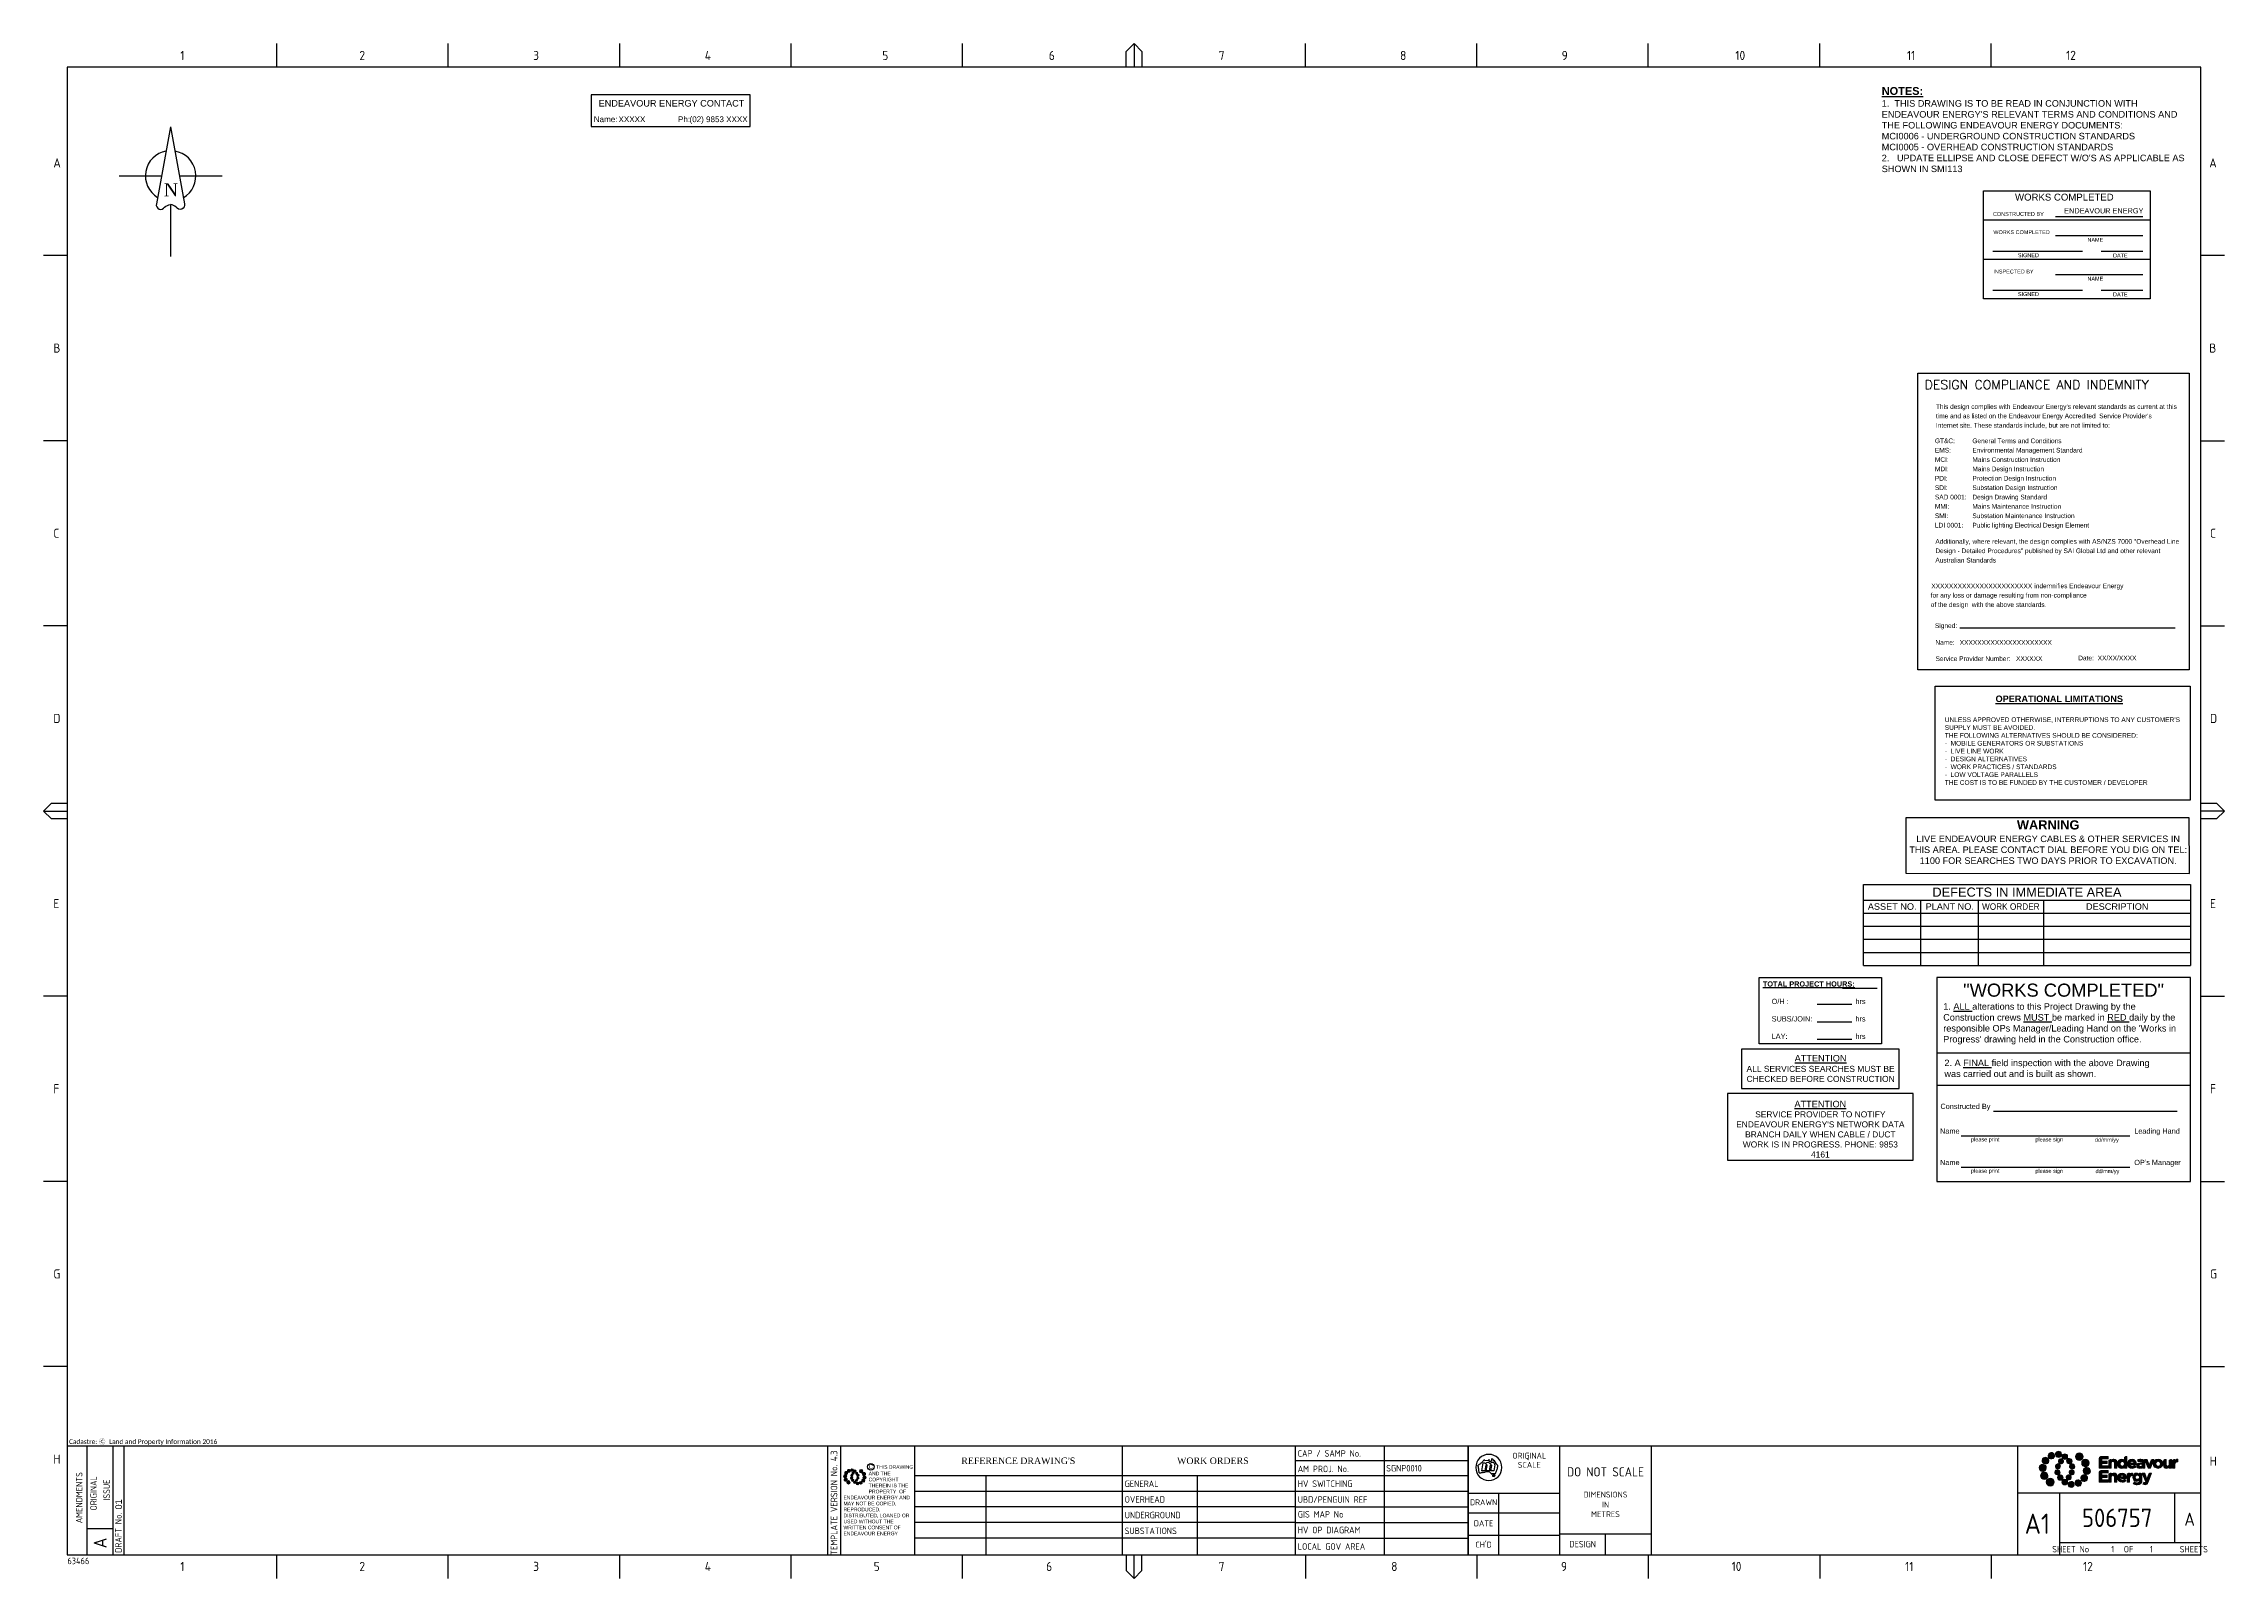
# Paper-space layout 'A1' of a CAD drawing. Header units: metres, sheet in millimetres. Extents: x -21 to 813, y -3 to 583.
import ezdxf
from ezdxf.enums import TextEntityAlignment as Align

# ---------------------------------------------------------------- set-up
doc = ezdxf.new("R2010")
doc.units = ezdxf.units.M
doc.layers.get('0').update_dxf_attribs({"color": 6})
doc.layers.add('Notes', color=7, linetype='Continuous')
doc.layers.add('SupportsUG_SP_EXT', color=7, linetype='Continuous')
doc.styles.add('ARIAL', font='arial.ttf', dxfattribs={"height": 2})
doc.styles.add('Elec', font='romand__.ttf')
doc.styles.add('iecARIAL', font='arial.ttf', dxfattribs={"height": 2})
doc.styles.add('iecISOCP', font='isocp.shx')
doc.styles.add('iecNAME', font='times.ttf')
doc.styles.add('iecTimesNewRoman', font='times.ttf')
doc.styles.get("Standard").update_dxf_attribs({"font": 'arial.ttf'})

psp = doc.layouts.new('A1')

# ---------------------------------------------------------------- texts
at = {"layer": 'Notes', "insert": (681.86, 566.8), "char_height": 3, "width": 117.1902, "attachment_point": 1, "style": 'iecISOCP'}
psp.add_mtext("{\\fArial|b1|i0|c0|p34;\\LNOTES:\\P\\fArial|b0|i0|c0|p34;\\H0.8333X;\\l1.  THIS DRAWING IS TO BE READ IN CONJUNCTION WITH ENDEAVOUR ENERGY'S RELEVANT TERMS AND CONDITIONS AND THE FOLLOWING ENDEAVOUR ENERGY DOCUMENTS:\\PMCI0006 - UNDERGROUND CONSTRUCTION STANDARDS\\PMCI0005 - OVERHEAD CONSTRUCTION STANDARDS\\P2.   UPDATE ELLIPSE AND CLOSE DEFECT W/O'S AS APPLICABLE AS SHOWN IN SMI113}", dxfattribs=at)

# ---------------------------------------------------------------- blocks, each defined once
blk = doc.blocks.new('Note_Warning')
at = {"layer": 'Notes', "color": 0, "linetype": 'Continuous'}
blk.add_lwpolyline([(0, 0), (108.42, -0.04), (108.37, 21.2), (0.02, 21.22)], close=True, dxfattribs=at)
at = {"layer": 'Notes', "color": 0, "linetype": 'Continuous', "insert": (54.44, 20.23), "char_height": 3.5, "width": 105.9, "attachment_point": 2, "style": 'iecISOCP'}
blk.add_mtext('{\\fArial|b1|i0|c0|p34;WARNING\\P\\fArial|b0|i0|c0|p34;\\H0.7143x;LIVE ENDEAVOUR ENERGY CABLES & OTHER SERVICES IN THIS AREA. PLEASE CONTACT DIAL BEFORE YOU DIG ON TEL: 1100 FOR SEARCHES TWO DAYS PRIOR TO EXCAVATION.}', dxfattribs=at)
blk = doc.blocks.new('Note_IE Contact')
at = {"linetype": 'ByBlock'}
blk.add_lwpolyline([(0, 0), (60.86, 0), (60.86, 12.14), (0, 12.14)], close=True, dxfattribs=at)
at = {"linetype": 'ByBlock', "style": 'ARIAL'}
for s, p in [('Name:', (1.06, 1.66)), ('Ph:', (33.21, 1.66))]:
    blk.add_text(s, height=2.2, dxfattribs=at).set_placement(p)
at = {"linetype": 'ByBlock', "insert": (30.74, 8.85), "char_height": 2.5, "width": 58.5524, "attachment_point": 5, "style": 'ARIAL'}
blk.add_mtext('ENDEAVOUR ENERGY CONTACT', dxfattribs=at)
at = {"linetype": 'ByBlock', "style": 'ARIAL'}
blk.add_attdef('%%UXXXXXXX', (10.51, 1.66), '', height=2.2, dxfattribs=at)
blk.add_attdef('PHONE', text='', height=2.2, dxfattribs=at).set_placement((59.84, 1.66), align=Align.RIGHT)
blk = doc.blocks.new('NorthPnt 11(NP11)')
for p, q in [((-19.7, 0.02), (-3.49, 0)), ((3.32, 0), (19.7, -0.02)), ((-0.08, -10.94), (-0.08, -30.8))]:
    blk.add_line(p, q)
for points in [[(-0.08, 18.81), (-5.43, -10.68, 0.877048), (-2.29, -11.9, -0.1543), (-0.08, -10.94, 0.090511)], [(-0.08, 18.81), (5.26, -10.68, -0.877048), (2.13, -11.9, 0.1543), (-0.08, -10.94, -0.090511)]]:
    blk.add_lwpolyline(points, format="xyb")
for start, end in [(100.5988, 238.86433), (300.09942, 80.43745)]:
    blk.add_arc((0, 0), 9.64, start, end)
at = {"color": 7, "style": 'iecNAME'}
blk.add_text('N', height=5.02, dxfattribs=at).set_placement((-2.62, -7.82))
blk = doc.blocks.new('Note_Project Hours')
at = {"layer": 'Notes'}
blk.add_lwpolyline([(0, 25.42), (46.86, 25.42), (46.86, 0), (0, 0)], close=True, dxfattribs=at)
for points in [[(31.87, 21.27), (45.21, 21.27)], [(22.27, 15.15), (35.41, 15.15)], [(22.27, 8.46), (35.41, 8.46)], [(22.27, 1.78), (35.41, 1.78)]]:
    blk.add_lwpolyline(points, dxfattribs=at)
at = {"layer": 'Notes', "insert": (-3.17, 23.9), "char_height": 2, "width": 55.0391, "attachment_point": 1}
blk.add_mtext('{\\fArial|b1|i0|c238|p34;      \\LTOTAL PROJECT HOURS:\\P\\P\\fArial|b0|i0|c238|p34;\\l^IO/H :^I^I^I^Ihrs\\P\\P^ISUBS/JOIN:^I^I^Ihrs\\P\\P\\pi-4,l6,t6;^I^ILAY:   ^I^I^Ihrs}', dxfattribs=at)
blk = doc.blocks.new('Note_Services Searches')
at = {"layer": 'Notes'}
blk.add_lwpolyline([(0, 0), (60.33, 0), (60.33, 15.02), (0, 15.02)], close=True, dxfattribs=at)
at = {"layer": 'Notes', "insert": (30.27, 7.63), "char_height": 2.3, "width": 62.8509, "attachment_point": 5}
blk.add_mtext('{\\fArial|b0|i0|c238|p34;\\H1.087x;\\LATTENTION\\H0.92x;\\P\\lALL SERVICES SEARCHES MUST BE\\PCHECKED BEFORE CONSTRUCTION}', dxfattribs=at)
blk = doc.blocks.new('Note_Notify Integral')
at = {"layer": 'Notes'}
blk.add_lwpolyline([(0, 0), (71, 0), (71, 25.42), (0, 25.42)], close=True, dxfattribs=at)
at = {"layer": 'Notes', "style": 'iecISOCP'}
for s, insert, char_height, width, attachment_point in [("{\\fArial|b0|i0|c0|p34;SERVICE PROVIDER TO NOTIFY ENDEAVOUR ENERGY'S NETWORK DATA BRANCH DAILY WHEN CABLE / DUCT WORK IS IN PROGRESS. PHONE: 9853 4161}", (35.5, 9.82), 2.3, 66.4, 5), ('{\\fArial|b0|i0|c0|p34;\\LATTENTION}', (35.5, 22.68), 2.5, 16.7, 2)]:
    blk.add_mtext(s, dxfattribs=dict(at, insert=insert, char_height=char_height, width=width, attachment_point=attachment_point))
blk = doc.blocks.new('Note_Defect List')
at = {"layer": 'Notes', "color": 0, "linetype": 'Continuous'}
for p, q in [((0, 31), (124.98, 31)), ((124.98, 31), (124.98, 0)), ((0, 25), (124.98, 25)), ((0, 20), (124.98, 20)), ((0, 15), (124.98, 15)), ((0, 10), (124.98, 10)), ((0, 5), (124.98, 5)), ((0, 0), (124.98, 0))]:
    blk.add_line(p, q, dxfattribs=at)
at = {"layer": 'Notes'}
for p, q in [((0, 0), (0, 31)), ((22, 0), (22, 25)), ((44, 0), (44, 25)), ((69, 0), (69, 25))]:
    blk.add_line(p, q, dxfattribs=at)
at = {"layer": 'Notes', "color": 0, "lineweight": 0}
blk.add_line((58.13, 31), (39.77, 31), dxfattribs=at)
at = {"layer": 'Notes', "color": 0, "linetype": 'Continuous', "attachment_point": 5, "style": 'ARIAL'}
for s, insert, char_height, width in [('DEFECTS IN IMMEDIATE AREA', (62.49, 28), 3.5, 124.9809), ('ASSET NO.', (11, 22.5), 2.5, 22), ('PLANT NO.', (33, 22.5), 2.5, 22), ('{\\W0.9;WORK ORDER}', (56.34, 22.5), 2.5, 24.676), ('DESCRIPTION', (96.99, 22.5), 2.5, 55.9809)]:
    blk.add_mtext(s, dxfattribs=dict(at, insert=insert, char_height=char_height, width=width))
blk = doc.blocks.new('Note_Operational Limitations')
at = {"layer": 'Notes', "linetype": 'Continuous', "lineweight": -3}
blk.add_lwpolyline([(0, 43.53), (97.49, 43.53), (97.49, 0), (0, 0)], close=True, dxfattribs=at)
at = {"layer": 'Notes', "linetype": 'Continuous', "lineweight": -3, "insert": (3.7, 39.97), "char_height": 2.50005, "width": 90.8, "attachment_point": 1}
blk.add_mtext("{\\fArial|b1|i0|c0|p34;                 \\C7;   \\LOPERATIONAL LIMITATIONS\\P\\P\\fArial|b0|i0|c0|p34;\\H0.72x;\\lUNLESS APPROVED OTHERWISE, INTERRUPTIONS TO ANY CUSTOMER'S SUPPLY MUST BE AVOIDED.\\PTHE FOLLOWING ALTERNATIVES SHOULD BE CONSIDERED:\\P·  MOBILE GENERATORS OR SUBSTATIONS\\P·  LIVE LINE WORK\\P·  DESIGN ALTERNATIVES\\P·  WORK PRACTICES / STANDARDS\\P·  LOW VOLTAGE PARALLELS\\PTHE COST IS TO BE FUNDED BY THE CUSTOMER / DEVELOPER}", dxfattribs=at)
blk = doc.blocks.new('Note_Works Completed')
at = {"layer": 'Notes'}
blk.add_lwpolyline([(0, 41.24), (63.69, 41.24), (63.69, 0), (0, 0)], close=True, dxfattribs=at)
for points in [[(63.69, 30), (-0.01, 30)], [(63.69, 15), (-0.01, 15)]]:
    blk.add_lwpolyline(points, dxfattribs=at)
at = {"layer": 'Notes', "linetype": 'Continuous', "ltscale": 0.6}
for points in [[(27.6, 31.43), (60.89, 31.43)], [(37.83, 18), (3.66, 18)], [(60.97, 24), (27.6, 24)], [(60.89, 18), (45.03, 18)], [(60.97, 9.15), (27.6, 9.15)], [(37.83, 3.15), (3.66, 3.15)], [(60.89, 3.15), (45.03, 3.15)]]:
    blk.add_lwpolyline(points, dxfattribs=at)
at = {"layer": 'Notes', "lineweight": 15, "style": 'iecARIAL'}
blk.add_text('WORKS COMPLETED', height=2.625, dxfattribs=at).set_placement((12.1, 37.52))
at = {"layer": 'Notes', "style": 'iecARIAL'}
for s, height, p in [('ENDEAVOUR ENERGY', 2, (30.89, 32.6)), ('CONSTRUCTED BY', 1.5, (3.66, 31.64)), ('WORKS COMPLETED', 1.5, (3.82, 24.7)), ('SIGNED', 1.5, (13.21, 15.87)), ('NAME', 1.5, (39.76, 21.75)), ('DATE', 1.5, (49.55, 15.78)), ('INSPECTED BY', 1.5, (3.82, 9.65)), ('NAME', 1.5, (39.76, 6.9)), ('SIGNED', 1.5, (13.21, 1.02)), ('DATE', 1.5, (49.55, 0.93))]:
    blk.add_text(s, height=height, dxfattribs=at).set_placement(p)
blk = doc.blocks.new('NOTE_DESIGN-COMPLIANCE')
blk.add_line((16, 16.01), (98.33, 16.01))
blk.add_lwpolyline([(0, 113.3), (103.74, 113.3), (103.74, 0), (0, 0)], close=True)
at = {"color": 7, "lineweight": -3, "style": 'Elec'}
blk.add_text('DESIGN COMPLIANCE AND INDEMNITY', height=3.5, dxfattribs=at).set_placement((2.6, 106.13), align=Align.BOTTOM_LEFT)
at = {"color": 7, "lineweight": -3}
for s, p in [('Signed:', (6.54, 17.75)), ('Name:', (6.71, 11.32)), ('Service Provider Number:', (6.76, 5.11)), ('Date: ', (61.29, 5.38))]:
    blk.add_text(s, height=1.79, dxfattribs=at).set_placement(p, align=Align.TOP_LEFT)
at = {"color": 7, "lineweight": -3, "char_height": 1.79, "line_spacing_factor": 1.2}
for s, insert, attachment_point in [("This design complies with Endeavour Energy's relevant standards as current at this \\Ptime and as listed on the Endeavour Energy Accredited  Service Provider's\\PInternet site. These standards include, but are not limited to:", (6.92, 92.16), 7), ('GT&C:^IGeneral Terms and Conditions\\PEMS:^I^IEnvironmental Management Standard\\PMCI:^I^IMains Construction Instruction\\PMDI:^I^IMains Design Instruction\\PPDI:^I^IProtection Design Instruction\\PSDI:^I^ISubstation Design Instruction\\PSAD 0001:^IDesign Drawing Standard\\PMMI:^I^IMains Maintenance Instruction\\PSMI:^I^ISubstation Maintenance Instruction\\PLDI 0001:^IPublic lighting Electrical Design Element ', (6.53, 88.36), 1), ('\\PAdditionally, where relevant, the design complies with AS/NZS 7000 "Overhead Line\\PDesign - Detailed Procedures" published by SAI Global Ltd and other relevant \\PAustralian Standards', (6.7, 53.5), 1), ('                                                         indemnifies Endeavour Energy \\Pfor any loss or damage resulting from non-compliance \\Pof the design  with the above standards.', (4.93, 32.94), 1)]:
    blk.add_mtext(s, dxfattribs=dict(at, insert=insert, attachment_point=attachment_point))
at = {"ltscale": 0.5}
for tag, p in [('COMPANYNAME', (5.15, 31.1)), ('NAME', (16, 9.52)), ('SPN', (37.54, 3.38)), ('DATE', (68.73, 3.59))]:
    blk.add_attdef(tag, p, '', height=1.8, dxfattribs=at)
blk = doc.blocks.new('Note_Alterations')
for p, q in [((0, 37.62), (96.96, 37.62)), ((0, 25.35), (96.96, 25.35))]:
    blk.add_line(p, q)
blk.add_lwpolyline([(0, -11.44), (96.96, -11.44), (96.96, 66.44), (0, 66.44)], close=True)
at = {"color": 1}
for points in [[(21.66, 15.4), (91.87, 15.4)], [(9.34, 5.97), (73.85, 5.97)], [(9.34, -6.03), (73.85, -6.03)]]:
    blk.add_lwpolyline(points, dxfattribs=at)
at = {"style": 'ARIAL'}
for s, height, p in [('Constructed By', 2, (1.42, 16.21)), ('Name', 2, (1.27, 6.77)), ('Leading Hand', 2, (75.48, 6.77)), ('please print', 1.5, (13.12, 3.83)), ('please sign', 1.5, (37.69, 3.8)), ('dd/mm/yy', 1.5, (60.48, 3.72)), ('Name', 2, (1.27, -5.23)), ('please print', 1.5, (13.12, -8.17)), ('please sign', 1.5, (37.69, -8.2)), ('dd/mm/yy', 1.5, (60.69, -8.31)), ("OP's Manager", 2, (75.48, -5.22))]:
    blk.add_text(s, height=height, dxfattribs=at).set_placement(p)
at = {"color": 2, "insert": (48.48, 61.58), "char_height": 5, "width": 96.9641, "attachment_point": 5, "style": 'ARIAL'}
blk.add_mtext('"WORKS COMPLETED"', dxfattribs=at)
at = {"char_height": 2.5, "style": 'ARIAL'}
for s, insert, width, attachment_point in [("1. {\\LALL} alterations to this Project Drawing by the Construction crews {\\LMUST} be marked in {\\LRED} daily by the responsible OPs Manager/Leading Hand on the 'Works in Progress' drawing held in the Construction office.", (2.48, 56.63), 89.2844, 1), ('2. A {\\LFINAL} field inspection with the above Drawing was carried out and is built as shown. ', (2.93, 28.37), 84.7749, 7)]:
    blk.add_mtext(s, dxfattribs=dict(at, insert=insert, width=width, attachment_point=attachment_point))
blk = doc.blocks.new('A$C30A46249')
at = {"color": 7, "lineweight": -3, "insert": (6.92, 4.97), "char_height": 1.79, "attachment_point": 7, "line_spacing_factor": 1.2}
blk.add_mtext('{\\fCalibri|b0|i0|c0|p34;\\C256;Cadastre: \\fMS Gothic|b0|i0|c128|p49;\\C250;\\c2236962;Ⓒ\\fMS Gothic|b0|i0|c0|p49; \\fCalibri|b0|i0|c0|p34;\\C256;Land and Property Information 2016}', dxfattribs=at)
blk = doc.blocks.new('EE_LOGO_SMALL')
at = {"layer": 'Notes'}
h = blk.add_hatch(color=256, dxfattribs=at)
edge = h.paths.add_edge_path()
edge.add_spline(control_points=[(-8.4, 2), (-9.2, 2), (-9.8, 1.4), (-9.8, 0.7), (-9.9, -0.1), (-9.3, -0.7), (-8.6, -0.8), (-7.8, -0.8), (-7.2, -0.2), (-7.1, 0.5), (-7.1, 1.3), (-7.7, 1.9), (-8.4, 2)], knot_values=[0, 0, 0, 0, 1, 1, 1, 2, 2, 2, 3, 3, 3, 4, 4, 4, 4], degree=3, periodic=0)
h = blk.add_hatch(color=256, dxfattribs=at)
edge = h.paths.add_edge_path()
edge.add_spline(control_points=[(-6.8, 4.5), (-7.4, 4.8), (-8.2, 4.6), (-8.6, 4), (-8.9, 3.4), (-8.7, 2.6), (-8.1, 2.2), (-7.5, 1.9), (-6.7, 2.1), (-6.3, 2.7), (-6, 3.3), (-6.2, 4.1), (-6.8, 4.5)], knot_values=[0, 0, 0, 0, 1, 1, 1, 2, 2, 2, 3, 3, 3, 4, 4, 4, 4], degree=3, periodic=0)
h = blk.add_hatch(color=256, dxfattribs=at)
edge = h.paths.add_edge_path()
edge.add_spline(control_points=[(-4.2, 5.9), (-4.6, 6.5), (-5.3, 6.6), (-5.9, 6.3), (-6.4, 5.9), (-6.6, 5.1), (-6.2, 4.6), (-5.9, 4), (-5.1, 3.8), (-4.6, 4.2), (-4, 4.6), (-3.8, 5.3), (-4.2, 5.9)], knot_values=[0, 0, 0, 0, 1, 1, 1, 2, 2, 2, 3, 3, 3, 4, 4, 4, 4], degree=3, periodic=0)
h = blk.add_hatch(color=256, dxfattribs=at)
edge = h.paths.add_edge_path()
edge.add_spline(control_points=[(-1.3, 5.9), (-1.4, 6.5), (-2, 7), (-2.6, 6.9), (-3.3, 6.9), (-3.7, 6.3), (-3.7, 5.6), (-3.6, 5), (-3, 4.5), (-2.4, 4.6), (-1.7, 4.7), (-1.3, 5.2), (-1.3, 5.9)], knot_values=[0, 0, 0, 0, 1, 1, 1, 2, 2, 2, 3, 3, 3, 4, 4, 4, 4], degree=3, periodic=0)
h = blk.add_hatch(color=256, dxfattribs=at)
edge = h.paths.add_edge_path()
edge.add_spline(control_points=[(-2.5, 2.1), (-3, 2.2), (-3.5, 1.9), (-3.6, 1.3), (-3.7, 0.8), (-3.4, 0.3), (-2.9, 0.2), (-2.4, 0.1), (-1.9, 0.4), (-1.8, 0.9), (-1.7, 1.5), (-2, 2), (-2.5, 2.1)], knot_values=[0, 0, 0, 0, 1, 1, 1, 2, 2, 2, 3, 3, 3, 4, 4, 4, 4], degree=3, periodic=0)
h = blk.add_hatch(color=256, dxfattribs=at)
edge = h.paths.add_edge_path()
edge.add_spline(control_points=[(1, 4.9), (1, 4.3), (0.5, 3.8), (-0.1, 3.8), (-0.7, 3.8), (-1.2, 4.3), (-1.2, 4.9), (-1.2, 5.5), (-0.7, 6), (-0.1, 6), (0.5, 6), (1, 5.5), (1, 4.9)], knot_values=[0, 0, 0, 0, 1, 1, 1, 2, 2, 2, 3, 3, 3, 4, 4, 4, 4], degree=3, periodic=0)
edge = h.paths.add_edge_path()
edge.add_spline(control_points=[(-1.4, 4), (-1.9, 4.1), (-2.4, 3.8), (-2.5, 3.3), (-2.6, 2.7), (-2.3, 2.2), (-1.8, 2.1), (-1.3, 2), (-0.7, 2.3), (-0.6, 2.9), (-0.5, 3.4), (-0.9, 3.9), (-1.4, 4)], knot_values=[0, 0, 0, 0, 1, 1, 1, 2, 2, 2, 3, 3, 3, 4, 4, 4, 4], degree=3, periodic=0)
h = blk.add_hatch(color=256, dxfattribs=at)
edge = h.paths.add_edge_path()
edge.add_spline(control_points=[(2.3, 2.4), (2.8, 2.8), (2.8, 3.4), (2.4, 3.9), (2, 4.3), (1.4, 4.3), (0.9, 3.9), (0.5, 3.6), (0.5, 2.9), (0.9, 2.5), (1.2, 2), (1.9, 2), (2.3, 2.4)], knot_values=[0, 0, 0, 0, 1, 1, 1, 2, 2, 2, 3, 3, 3, 4, 4, 4, 4], degree=3, periodic=0)
edge = h.paths.add_edge_path()
edge.add_spline(control_points=[(1, 4.9), (1, 4.3), (0.5, 3.8), (-0.1, 3.8), (-0.7, 3.8), (-1.2, 4.3), (-1.2, 4.9), (-1.2, 5.5), (-0.7, 6), (-0.1, 6), (0.5, 6), (1, 5.5), (1, 4.9)], knot_values=[0, 0, 0, 0, 1, 1, 1, 2, 2, 2, 3, 3, 3, 4, 4, 4, 4], degree=3, periodic=0)
h = blk.add_hatch(color=256, dxfattribs=at)
edge = h.paths.add_edge_path()
edge.add_spline(control_points=[(1, 4.9), (1, 4.3), (0.5, 3.8), (-0.1, 3.8), (-0.7, 3.8), (-1.2, 4.3), (-1.2, 4.9), (-1.2, 5.5), (-0.7, 6), (-0.1, 6), (0.5, 6), (1, 5.5), (1, 4.9)], knot_values=[0, 0, 0, 0, 1, 1, 1, 2, 2, 2, 3, 3, 3, 4, 4, 4, 4], degree=3, periodic=0)
edge = h.paths.add_edge_path(flags=16)
edge.add_spline(control_points=[(1, 4.9), (1, 4.3), (0.5, 3.8), (-0.1, 3.8), (-0.7, 3.8), (-1.2, 4.3), (-1.2, 4.9), (-1.2, 5.5), (-0.7, 6), (-0.1, 6), (0.5, 6), (1, 5.5), (1, 4.9)], knot_values=[0, 0, 0, 0, 1, 1, 1, 2, 2, 2, 3, 3, 3, 4, 4, 4, 4], degree=3, periodic=0)
h = blk.add_hatch(color=256, dxfattribs=at)
edge = h.paths.add_edge_path()
edge.add_spline(control_points=[(3, 0.2), (3.5, 0.3), (3.8, 0.9), (3.7, 1.4), (3.6, 1.9), (3, 2.3), (2.5, 2.1), (1.9, 2), (1.6, 1.4), (1.8, 0.9), (1.9, 0.4), (2.5, 0.1), (3, 0.2)], knot_values=[0, 0, 0, 0, 1, 1, 1, 2, 2, 2, 3, 3, 3, 4, 4, 4, 4], degree=3, periodic=0)
h = blk.add_hatch(color=256, dxfattribs=at)
edge = h.paths.add_edge_path()
edge.add_spline(control_points=[(7, 4.9), (7, 4), (6.3, 3.4), (5.5, 3.4), (4.6, 3.4), (4, 4), (4, 4.9), (4, 5.7), (4.6, 6.4), (5.5, 6.4), (6.3, 6.4), (7, 5.7), (7, 4.9)], knot_values=[0, 0, 0, 0, 1, 1, 1, 2, 2, 2, 3, 3, 3, 4, 4, 4, 4], degree=3, periodic=0)
h = blk.add_hatch(color=256, dxfattribs=at)
edge = h.paths.add_edge_path()
edge.add_spline(control_points=[(8.4, 1.1), (9.1, 1.5), (9.4, 2.3), (9.1, 3), (8.8, 3.7), (7.9, 4.1), (7.2, 3.8), (6.5, 3.4), (6.2, 2.6), (6.5, 1.9), (6.8, 1.2), (7.7, 0.8), (8.4, 1.1)], knot_values=[0, 0, 0, 0, 1, 1, 1, 2, 2, 2, 3, 3, 3, 4, 4, 4, 4], degree=3, periodic=0)
h = blk.add_hatch(color=256, dxfattribs=at)
edge = h.paths.add_edge_path()
edge.add_spline(control_points=[(8.3, -1.9), (9, -1.9), (9.7, -1.4), (9.7, -0.6), (9.7, 0.1), (9.2, 0.8), (8.4, 0.8), (7.7, 0.8), (7, 0.3), (7, -0.5), (6.9, -1.2), (7.5, -1.9), (8.3, -1.9)], knot_values=[0, 0, 0, 0, 1, 1, 1, 2, 2, 2, 3, 3, 3, 4, 4, 4, 4], degree=3, periodic=0)
h = blk.add_hatch(color=256, dxfattribs=at)
edge = h.paths.add_edge_path()
edge.add_spline(control_points=[(-8.5, -1.1), (-9.2, -1.4), (-9.6, -2.3), (-9.3, -3), (-8.9, -3.7), (-8.1, -4), (-7.4, -3.7), (-6.7, -3.4), (-6.3, -2.5), (-6.6, -1.8), (-7, -1.1), (-7.8, -0.8), (-8.5, -1.1)], knot_values=[0, 0, 0, 0, 1, 1, 1, 2, 2, 2, 3, 3, 3, 4, 4, 4, 4], degree=3, periodic=0)
h = blk.add_hatch(color=256, dxfattribs=at)
edge = h.paths.add_edge_path()
edge.add_spline(control_points=[(-7.1, -4.8), (-7.1, -4), (-6.5, -3.3), (-5.6, -3.3), (-4.8, -3.3), (-4.1, -4), (-4.1, -4.8), (-4.1, -5.7), (-4.8, -6.3), (-5.6, -6.3), (-6.5, -6.3), (-7.1, -5.7), (-7.1, -4.8)], knot_values=[0, 0, 0, 0, 1, 1, 1, 2, 2, 2, 3, 3, 3, 4, 4, 4, 4], degree=3, periodic=0)
h = blk.add_hatch(color=256, dxfattribs=at)
edge = h.paths.add_edge_path()
edge.add_spline(control_points=[(-3.1, -0.2), (-3.7, -0.3), (-4, -0.8), (-3.8, -1.4), (-3.7, -1.9), (-3.2, -2.2), (-2.6, -2.1), (-2.1, -1.9), (-1.8, -1.4), (-1.9, -0.9), (-2.1, -0.3), (-2.6, 0), (-3.1, -0.2)], knot_values=[0, 0, 0, 0, 1, 1, 1, 2, 2, 2, 3, 3, 3, 4, 4, 4, 4], degree=3, periodic=0)
h = blk.add_hatch(color=256, dxfattribs=at)
edge = h.paths.add_edge_path()
edge.add_spline(control_points=[(-2.5, -2.3), (-2.9, -2.7), (-3, -3.4), (-2.6, -3.8), (-2.2, -4.2), (-1.5, -4.3), (-1.1, -3.9), (-0.7, -3.5), (-0.6, -2.8), (-1, -2.4), (-1.4, -2), (-2, -1.9), (-2.5, -2.3)], knot_values=[0, 0, 0, 0, 1, 1, 1, 2, 2, 2, 3, 3, 3, 4, 4, 4, 4], degree=3, periodic=0)
h = blk.add_hatch(color=256, dxfattribs=at)
edge = h.paths.add_edge_path()
edge.add_spline(control_points=[(-1.2, -4.8), (-1.2, -4.2), (-0.7, -3.7), (-0.1, -3.7), (0.5, -3.7), (1, -4.2), (1, -4.8), (1, -5.4), (0.5, -5.9), (-0.1, -5.9), (-0.7, -5.9), (-1.2, -5.4), (-1.2, -4.8)], knot_values=[0, 0, 0, 0, 1, 1, 1, 2, 2, 2, 3, 3, 3, 4, 4, 4, 4], degree=3, periodic=0)
h = blk.add_hatch(color=256, dxfattribs=at)
edge = h.paths.add_edge_path()
edge.add_spline(control_points=[(1.2, -3.9), (1.7, -4.1), (2.2, -3.7), (2.3, -3.2), (2.5, -2.7), (2.1, -2.2), (1.6, -2.1), (1.1, -2), (0.6, -2.3), (0.5, -2.8), (0.4, -3.3), (0.7, -3.8), (1.2, -3.9)], knot_values=[0, 0, 0, 0, 1, 1, 1, 2, 2, 2, 3, 3, 3, 4, 4, 4, 4], degree=3, periodic=0)
h = blk.add_hatch(color=256, dxfattribs=at)
edge = h.paths.add_edge_path()
edge.add_spline(control_points=[(1.2, -5.8), (1.3, -6.5), (1.8, -6.9), (2.5, -6.9), (3.1, -6.8), (3.6, -6.2), (3.5, -5.6), (3.4, -5), (2.9, -4.5), (2.2, -4.6), (1.6, -4.6), (1.1, -5.2), (1.2, -5.8)], knot_values=[0, 0, 0, 0, 1, 1, 1, 2, 2, 2, 3, 3, 3, 4, 4, 4, 4], degree=3, periodic=0)
h = blk.add_hatch(color=256, dxfattribs=at)
edge = h.paths.add_edge_path()
edge.add_spline(control_points=[(2.4, -2), (2.9, -2.1), (3.4, -1.8), (3.5, -1.3), (3.6, -0.8), (3.3, -0.3), (2.8, -0.2), (2.2, -0.1), (1.7, -0.4), (1.6, -0.9), (1.5, -1.4), (1.8, -1.9), (2.4, -2)], knot_values=[0, 0, 0, 0, 1, 1, 1, 2, 2, 2, 3, 3, 3, 4, 4, 4, 4], degree=3, periodic=0)
h = blk.add_hatch(color=256, dxfattribs=at)
edge = h.paths.add_edge_path()
edge.add_spline(control_points=[(4, -5.8), (4.4, -6.4), (5.2, -6.6), (5.7, -6.2), (6.3, -5.8), (6.5, -5.1), (6.1, -4.5), (5.7, -4), (5, -3.8), (4.4, -4.2), (3.8, -4.5), (3.7, -5.3), (4, -5.8)], knot_values=[0, 0, 0, 0, 1, 1, 1, 2, 2, 2, 3, 3, 3, 4, 4, 4, 4], degree=3, periodic=0)
h = blk.add_hatch(color=256, dxfattribs=at)
edge = h.paths.add_edge_path()
edge.add_spline(control_points=[(6.7, -4.4), (7.3, -4.8), (8.1, -4.6), (8.4, -4), (8.8, -3.3), (8.6, -2.6), (8, -2.2), (7.3, -1.8), (6.6, -2.1), (6.2, -2.7), (5.8, -3.3), (6, -4.1), (6.7, -4.4)], knot_values=[0, 0, 0, 0, 1, 1, 1, 2, 2, 2, 3, 3, 3, 4, 4, 4, 4], degree=3, periodic=0)
at = {"layer": 'Notes', "lineweight": 0}
for points in [[(1.8, 2.1), (1.8, 2.1)], [(-2, -2.1), (-2, -2.1)]]:
    blk.add_lwpolyline(points, dxfattribs=at)
for points in [[(-8.4, 2), (-9.2, 2), (-9.8, 1.4), (-9.8, 0.7), (-9.9, -0.1), (-9.3, -0.7), (-8.6, -0.8), (-7.8, -0.8), (-7.2, -0.2), (-7.1, 0.5), (-7.1, 1.3), (-7.7, 1.9), (-8.4, 2)], [(-6.8, 4.5), (-7.4, 4.8), (-8.2, 4.6), (-8.6, 4), (-8.9, 3.4), (-8.7, 2.6), (-8.1, 2.2), (-7.5, 1.9), (-6.7, 2.1), (-6.3, 2.7), (-6, 3.3), (-6.2, 4.1), (-6.8, 4.5)], [(-4.2, 5.9), (-4.6, 6.5), (-5.3, 6.6), (-5.9, 6.3), (-6.4, 5.9), (-6.6, 5.1), (-6.2, 4.6), (-5.9, 4), (-5.1, 3.8), (-4.6, 4.2), (-4, 4.6), (-3.8, 5.3), (-4.2, 5.9)], [(-1.3, 5.9), (-1.4, 6.5), (-2, 7), (-2.6, 6.9), (-3.3, 6.9), (-3.7, 6.3), (-3.7, 5.6), (-3.6, 5), (-3, 4.5), (-2.4, 4.6), (-1.7, 4.7), (-1.3, 5.2), (-1.3, 5.9)], [(-2.5, 2.1), (-3, 2.2), (-3.5, 1.9), (-3.6, 1.3), (-3.7, 0.8), (-3.4, 0.3), (-2.9, 0.2), (-2.4, 0.1), (-1.9, 0.4), (-1.8, 0.9), (-1.7, 1.5), (-2, 2), (-2.5, 2.1)], [(-1.4, 4), (-1.9, 4.1), (-2.4, 3.8), (-2.5, 3.3), (-2.6, 2.7), (-2.3, 2.2), (-1.8, 2.1), (-1.3, 2), (-0.7, 2.3), (-0.6, 2.9), (-0.5, 3.4), (-0.9, 3.9), (-1.4, 4)], [(1, 4.9), (1, 4.3), (0.5, 3.8), (-0.1, 3.8), (-0.7, 3.8), (-1.2, 4.3), (-1.2, 4.9), (-1.2, 5.5), (-0.7, 6), (-0.1, 6), (0.5, 6), (1, 5.5), (1, 4.9)], [(1, 4.9), (1, 4.3), (0.5, 3.8), (-0.1, 3.8), (-0.7, 3.8), (-1.2, 4.3), (-1.2, 4.9), (-1.2, 5.5), (-0.7, 6), (-0.1, 6), (0.5, 6), (1, 5.5), (1, 4.9)], [(2.3, 2.4), (2.8, 2.8), (2.8, 3.4), (2.4, 3.9), (2, 4.3), (1.4, 4.3), (0.9, 3.9), (0.5, 3.6), (0.5, 2.9), (0.9, 2.5), (1.2, 2), (1.9, 2), (2.3, 2.4)], [(3, 0.2), (3.5, 0.3), (3.8, 0.9), (3.7, 1.4), (3.6, 1.9), (3, 2.3), (2.5, 2.1), (1.9, 2), (1.6, 1.4), (1.8, 0.9), (1.9, 0.4), (2.5, 0.1), (3, 0.2)], [(7, 4.9), (7, 4), (6.3, 3.4), (5.5, 3.4), (4.6, 3.4), (4, 4), (4, 4.9), (4, 5.7), (4.6, 6.4), (5.5, 6.4), (6.3, 6.4), (7, 5.7), (7, 4.9)], [(8.4, 1.1), (9.1, 1.5), (9.4, 2.3), (9.1, 3), (8.8, 3.7), (7.9, 4.1), (7.2, 3.8), (6.5, 3.4), (6.2, 2.6), (6.5, 1.9), (6.8, 1.2), (7.7, 0.8), (8.4, 1.1)], [(8.3, -1.9), (9, -1.9), (9.7, -1.4), (9.7, -0.6), (9.7, 0.1), (9.2, 0.8), (8.4, 0.8), (7.7, 0.8), (7, 0.3), (7, -0.5), (6.9, -1.2), (7.5, -1.9), (8.3, -1.9)], [(-8.5, -1.1), (-9.2, -1.4), (-9.6, -2.3), (-9.3, -3), (-8.9, -3.7), (-8.1, -4), (-7.4, -3.7), (-6.7, -3.4), (-6.3, -2.5), (-6.6, -1.8), (-7, -1.1), (-7.8, -0.8), (-8.5, -1.1)], [(-7.1, -4.8), (-7.1, -4), (-6.5, -3.3), (-5.6, -3.3), (-4.8, -3.3), (-4.1, -4), (-4.1, -4.8), (-4.1, -5.7), (-4.8, -6.3), (-5.6, -6.3), (-6.5, -6.3), (-7.1, -5.7), (-7.1, -4.8)], [(-3.1, -0.2), (-3.7, -0.3), (-4, -0.8), (-3.8, -1.4), (-3.7, -1.9), (-3.2, -2.2), (-2.6, -2.1), (-2.1, -1.9), (-1.8, -1.4), (-1.9, -0.9), (-2.1, -0.3), (-2.6, 0), (-3.1, -0.2)], [(-2.5, -2.3), (-2.9, -2.7), (-3, -3.4), (-2.6, -3.8), (-2.2, -4.2), (-1.5, -4.3), (-1.1, -3.9), (-0.7, -3.5), (-0.6, -2.8), (-1, -2.4), (-1.4, -2), (-2, -1.9), (-2.5, -2.3)], [(-1.2, -4.8), (-1.2, -4.2), (-0.7, -3.7), (-0.1, -3.7), (0.5, -3.7), (1, -4.2), (1, -4.8), (1, -5.4), (0.5, -5.9), (-0.1, -5.9), (-0.7, -5.9), (-1.2, -5.4), (-1.2, -4.8)], [(1.2, -3.9), (1.7, -4.1), (2.2, -3.7), (2.3, -3.2), (2.5, -2.7), (2.1, -2.2), (1.6, -2.1), (1.1, -2), (0.6, -2.3), (0.5, -2.8), (0.4, -3.3), (0.7, -3.8), (1.2, -3.9)], [(1.2, -5.8), (1.3, -6.5), (1.8, -6.9), (2.5, -6.9), (3.1, -6.8), (3.6, -6.2), (3.5, -5.6), (3.4, -5), (2.9, -4.5), (2.2, -4.6), (1.6, -4.6), (1.1, -5.2), (1.2, -5.8)], [(2.4, -2), (2.9, -2.1), (3.4, -1.8), (3.5, -1.3), (3.6, -0.8), (3.3, -0.3), (2.8, -0.2), (2.2, -0.1), (1.7, -0.4), (1.6, -0.9), (1.5, -1.4), (1.8, -1.9), (2.4, -2)], [(4, -5.8), (4.4, -6.4), (5.2, -6.6), (5.7, -6.2), (6.3, -5.8), (6.5, -5.1), (6.1, -4.5), (5.7, -4), (5, -3.8), (4.4, -4.2), (3.8, -4.5), (3.7, -5.3), (4, -5.8)], [(6.7, -4.4), (7.3, -4.8), (8.1, -4.6), (8.4, -4), (8.8, -3.3), (8.6, -2.6), (8, -2.2), (7.3, -1.8), (6.6, -2.1), (6.2, -2.7), (5.8, -3.3), (6, -4.1), (6.7, -4.4)]]:
    blk.add_open_spline(points, degree=3, knots=[0, 0, 0, 0, 1, 1, 1, 2, 2, 2, 3, 3, 3, 4, 4, 4, 4], dxfattribs=at)
blk = doc.blocks.new('EE_COPYRIGHT_A1')
at = {"layer": 'Notes'}
blk.add_circle((9.53, -0.82), 1.15, dxfattribs=at)
at = {"xscale": 0.4, "yscale": 0.4, "zscale": 0.4}
blk.add_blockref('EE_LOGO_SMALL', (3.96, -4.29), dxfattribs=at)
at = {"layer": 'Notes', "insert": (0, 0), "char_height": 1.25, "width": 24.1208, "attachment_point": 1, "style": 'ARIAL'}
blk.add_mtext('\\pt8.75;               ^I{\\H1.2x;C } THIS DRAWING\\P\\pi-8.75,l8.75,t8.75,20;       ^IAND THE ^I\\P\\pi0,t8.75;COPYRIGHT\\P\\pi-8.75,t1.25,8.75;^I^ITHEREIN IS THE PROPERTY  OF \\P\\pi0,l0,t1.25;ENDEAVOUR ENERGY AND MAY NOT BE COPIED, REPRODUCED, DISTRIBUTED, LOANED OR USED WITHOUT THE WRITTEN CONSENT OF ENDEAVOUR ENERGY', dxfattribs=at)
blk = doc.blocks.new('EE_LOGO')
h = blk.add_hatch(color=7)
edge = h.paths.add_edge_path()
edge.add_spline(control_points=[(-25.34, 1.94), (-26.08, 1.98), (-26.72, 1.41), (-26.77, 0.66), (-26.81, -0.09), (-26.24, -0.72), (-25.49, -0.77), (-24.74, -0.81), (-24.1, -0.24), (-24.06, 0.51), (-24.02, 1.25), (-24.59, 1.89), (-25.34, 1.94)], knot_values=[0, 0, 0, 0, 1, 1, 1, 2, 2, 2, 3, 3, 3, 4, 4, 4, 4], degree=3, periodic=0)
h = blk.add_hatch(color=7)
edge = h.paths.add_edge_path()
edge.add_spline(control_points=[(-23.73, 4.46), (-24.34, 4.81), (-25.13, 4.61), (-25.49, 3.99), (-25.85, 3.38), (-25.64, 2.59), (-25.03, 2.23), (-24.41, 1.87), (-23.63, 2.08), (-23.27, 2.69), (-22.91, 3.31), (-23.12, 4.1), (-23.73, 4.46)], knot_values=[0, 0, 0, 0, 1, 1, 1, 2, 2, 2, 3, 3, 3, 4, 4, 4, 4], degree=3, periodic=0)
h = blk.add_hatch(color=7)
edge = h.paths.add_edge_path()
edge.add_spline(control_points=[(-21.12, 5.87), (-21.48, 6.44), (-22.24, 6.61), (-22.81, 6.24), (-23.37, 5.88), (-23.54, 5.12), (-23.17, 4.55), (-22.81, 3.98), (-22.05, 3.82), (-21.48, 4.19), (-20.92, 4.55), (-20.75, 5.31), (-21.12, 5.87)], knot_values=[0, 0, 0, 0, 1, 1, 1, 2, 2, 2, 3, 3, 3, 4, 4, 4, 4], degree=3, periodic=0)
h = blk.add_hatch(color=7)
edge = h.paths.add_edge_path()
edge.add_spline(control_points=[(-19.43, 2.06), (-19.94, 2.17), (-20.44, 1.84), (-20.55, 1.33), (-20.66, 0.82), (-20.34, 0.32), (-19.83, 0.21), (-19.32, 0.1), (-18.81, 0.42), (-18.71, 0.93), (-18.59, 1.44), (-18.92, 1.95), (-19.43, 2.06)], knot_values=[0, 0, 0, 0, 1, 1, 1, 2, 2, 2, 3, 3, 3, 4, 4, 4, 4], degree=3, periodic=0)
h = blk.add_hatch(color=7)
edge = h.paths.add_edge_path()
edge.add_spline(control_points=[(-18.27, 5.87), (-18.34, 6.5), (-18.91, 6.97), (-19.54, 6.9), (-20.18, 6.84), (-20.65, 6.27), (-20.58, 5.63), (-20.52, 4.99), (-19.95, 4.53), (-19.31, 4.59), (-18.67, 4.66), (-18.21, 5.23), (-18.27, 5.87)], knot_values=[0, 0, 0, 0, 1, 1, 1, 2, 2, 2, 3, 3, 3, 4, 4, 4, 4], degree=3, periodic=0)
h = blk.add_hatch(color=7)
edge = h.paths.add_edge_path()
edge.add_spline(control_points=[(-15.91, 4.86), (-15.91, 4.26), (-16.4, 3.77), (-17, 3.77), (-17.6, 3.77), (-18.08, 4.26), (-18.08, 4.86), (-18.08, 5.46), (-17.6, 5.95), (-17, 5.95), (-16.4, 5.95), (-15.91, 5.46), (-15.91, 4.86)], knot_values=[0, 0, 0, 0, 1, 1, 1, 2, 2, 2, 3, 3, 3, 4, 4, 4, 4], degree=3, periodic=0)
edge = h.paths.add_edge_path()
edge.add_spline(control_points=[(-18.29, 3.97), (-18.8, 4.08), (-19.3, 3.76), (-19.41, 3.25), (-19.52, 2.74), (-19.2, 2.23), (-18.69, 2.12), (-18.18, 2.01), (-17.67, 2.33), (-17.56, 2.84), (-17.45, 3.35), (-17.78, 3.86), (-18.29, 3.97)], knot_values=[0, 0, 0, 0, 1, 1, 1, 2, 2, 2, 3, 3, 3, 4, 4, 4, 4], degree=3, periodic=0)
h = blk.add_hatch(color=7)
edge = h.paths.add_edge_path()
edge.add_spline(control_points=[(-14.59, 2.36), (-14.16, 2.75), (-14.12, 3.41), (-14.51, 3.84), (-14.89, 4.27), (-15.55, 4.31), (-15.99, 3.93), (-16.42, 3.54), (-16.46, 2.88), (-16.07, 2.45), (-15.69, 2.01), (-15.02, 1.98), (-14.59, 2.36)], knot_values=[0, 0, 0, 0, 1, 1, 1, 2, 2, 2, 3, 3, 3, 4, 4, 4, 4], degree=3, periodic=0)
edge = h.paths.add_edge_path()
edge.add_spline(control_points=[(-15.91, 4.86), (-15.91, 4.26), (-16.4, 3.77), (-17, 3.77), (-17.6, 3.77), (-18.08, 4.26), (-18.08, 4.86), (-18.08, 5.46), (-17.6, 5.95), (-17, 5.95), (-16.4, 5.95), (-15.91, 5.46), (-15.91, 4.86)], knot_values=[0, 0, 0, 0, 1, 1, 1, 2, 2, 2, 3, 3, 3, 4, 4, 4, 4], degree=3, periodic=0)
h = blk.add_hatch(color=7)
edge = h.paths.add_edge_path()
edge.add_spline(control_points=[(-15.91, 4.86), (-15.91, 4.26), (-16.4, 3.77), (-17, 3.77), (-17.6, 3.77), (-18.08, 4.26), (-18.08, 4.86), (-18.08, 5.46), (-17.6, 5.95), (-17, 5.95), (-16.4, 5.95), (-15.91, 5.46), (-15.91, 4.86)], knot_values=[0, 0, 0, 0, 1, 1, 1, 2, 2, 2, 3, 3, 3, 4, 4, 4, 4], degree=3, periodic=0)
edge = h.paths.add_edge_path(flags=16)
edge.add_spline(control_points=[(-15.91, 4.86), (-15.91, 4.26), (-16.4, 3.77), (-17, 3.77), (-17.6, 3.77), (-18.08, 4.26), (-18.08, 4.86), (-18.08, 5.46), (-17.6, 5.95), (-17, 5.95), (-16.4, 5.95), (-15.91, 5.46), (-15.91, 4.86)], knot_values=[0, 0, 0, 0, 1, 1, 1, 2, 2, 2, 3, 3, 3, 4, 4, 4, 4], degree=3, periodic=0)
h = blk.add_hatch(color=7)
edge = h.paths.add_edge_path()
edge.add_spline(control_points=[(-13.94, 0.18), (-13.41, 0.32), (-13.09, 0.87), (-13.23, 1.4), (-13.37, 1.93), (-13.92, 2.25), (-14.45, 2.11), (-14.98, 1.97), (-15.3, 1.42), (-15.16, 0.89), (-15.02, 0.36), (-14.47, 0.04), (-13.94, 0.18)], knot_values=[0, 0, 0, 0, 1, 1, 1, 2, 2, 2, 3, 3, 3, 4, 4, 4, 4], degree=3, periodic=0)
h = blk.add_hatch(color=7)
edge = h.paths.add_edge_path()
edge.add_spline(control_points=[(-9.93, 4.86), (-9.93, 4.03), (-10.61, 3.35), (-11.44, 3.35), (-12.28, 3.35), (-12.95, 4.03), (-12.95, 4.86), (-12.95, 5.69), (-12.28, 6.37), (-11.44, 6.37), (-10.61, 6.37), (-9.93, 5.69), (-9.93, 4.86)], knot_values=[0, 0, 0, 0, 1, 1, 1, 2, 2, 2, 3, 3, 3, 4, 4, 4, 4], degree=3, periodic=0)
h = blk.add_hatch(color=7)
edge = h.paths.add_edge_path()
edge.add_spline(control_points=[(-8.55, 1.13), (-7.83, 1.45), (-7.5, 2.29), (-7.82, 3.01), (-8.14, 3.73), (-8.98, 4.06), (-9.7, 3.74), (-10.42, 3.42), (-10.75, 2.58), (-10.43, 1.86), (-10.11, 1.14), (-9.27, 0.81), (-8.55, 1.13)], knot_values=[0, 0, 0, 0, 1, 1, 1, 2, 2, 2, 3, 3, 3, 4, 4, 4, 4], degree=3, periodic=0)
h = blk.add_hatch(color=7)
edge = h.paths.add_edge_path()
edge.add_spline(control_points=[(-8.66, -1.92), (-7.91, -1.96), (-7.27, -1.39), (-7.23, -0.64), (-7.19, 0.1), (-7.76, 0.74), (-8.51, 0.78), (-9.25, 0.83), (-9.89, 0.26), (-9.94, -0.49), (-9.98, -1.24), (-9.41, -1.88), (-8.66, -1.92)], knot_values=[0, 0, 0, 0, 1, 1, 1, 2, 2, 2, 3, 3, 3, 4, 4, 4, 4], degree=3, periodic=0)
h = blk.add_hatch(color=7)
edge = h.paths.add_edge_path()
edge.add_spline(control_points=[(-3.85, 0.44), (-3.85, 0.44), (-3.85, 4.25), (-3.85, 4.3), (-3.85, 4.35), (-3.85, 4.86), (-3.29, 4.86), (-2.74, 4.86), (-0.49, 4.86), (-0.49, 4.86), (-0.49, 4.86), (-0.49, 4), (-0.49, 4), (-0.49, 4), (-2.89, 4), (-2.89, 4), (-2.89, 4), (-2.89, 3.1), (-2.89, 3.1), (-2.89, 3.1), (-0.8, 3.1), (-0.8, 3.1), (-0.8, 3.1), (-0.8, 2.23), (-0.8, 2.23), (-0.8, 2.23), (-2.89, 2.23), (-2.89, 2.23), (-2.89, 2.23), (-2.89, 1.31), (-2.89, 1.31), (-2.89, 1.31), (-0.49, 1.31), (-0.49, 1.31), (-0.49, 1.31), (-0.49, 0.44), (-0.49, 0.44), (-0.49, 0.44), (-3.85, 0.44), (-3.85, 0.44)], knot_values=[0, 0, 0, 0, 1, 1, 1, 2, 2, 2, 3, 3, 3, 4, 4, 4, 5, 5, 5, 6, 6, 6, 7, 7, 7, 8, 8, 8, 9, 9, 9, 10, 10, 10, 11, 11, 11, 12, 12, 12, 13, 13, 13, 13], degree=3, periodic=0)
h = blk.add_hatch(color=7)
edge = h.paths.add_edge_path()
edge.add_spline(control_points=[(1.94, 0.44), (1.94, 0.44), (1.94, 2.33), (1.94, 2.33), (1.94, 2.78), (1.73, 3.02), (1.36, 3.02), (1, 3.02), (0.76, 2.78), (0.76, 2.33), (0.76, 2.33), (0.76, 0.44), (0.76, 0.44), (0.76, 0.44), (-0.2, 0.44), (-0.2, 0.44), (-0.2, 0.44), (-0.2, 3.21), (-0.2, 3.27), (-0.2, 3.33), (-0.2, 3.82), (0.36, 3.82), (0.76, 3.82), (0.76, 3.82), (0.76, 3.82), (0.76, 3.82), (0.76, 3.35), (0.76, 3.35), (0.98, 3.63), (1.27, 3.89), (1.75, 3.89), (2.48, 3.89), (2.9, 3.41), (2.9, 2.63), (2.9, 2.63), (2.9, 0.44), (2.9, 0.44), (2.9, 0.44), (1.94, 0.44), (1.94, 0.44)], knot_values=[0, 0, 0, 0, 1, 1, 1, 2, 2, 2, 3, 3, 3, 4, 4, 4, 5, 5, 5, 6, 6, 6, 7, 7, 7, 8, 8, 8, 9, 9, 9, 10, 10, 10, 11, 11, 11, 12, 12, 12, 13, 13, 13, 13], degree=3, periodic=0)
h = blk.add_hatch(color=7)
edge = h.paths.add_edge_path(flags=16)
edge.add_spline(control_points=[(5.8, 2.13), (5.8, 2.69), (5.43, 3.07), (4.98, 3.07), (4.53, 3.07), (4.15, 2.7), (4.15, 2.13), (4.15, 2.13), (4.15, 2.12), (4.15, 2.12), (4.15, 1.56), (4.53, 1.19), (4.98, 1.19), (5.43, 1.19), (5.8, 1.56), (5.8, 2.12), (5.8, 2.12), (5.8, 2.13), (5.8, 2.13)], knot_values=[0, 0, 0, 0, 1, 1, 1, 2, 2, 2, 3, 3, 3, 4, 4, 4, 5, 5, 5, 6, 6, 6, 6], degree=3, periodic=0)
edge = h.paths.add_edge_path()
edge.add_spline(control_points=[(5.79, 0.44), (5.79, 0.44), (5.79, 0.92), (5.79, 0.92), (5.55, 0.6), (5.23, 0.37), (4.73, 0.37), (3.94, 0.37), (3.19, 0.99), (3.19, 2.12), (3.19, 2.12), (3.19, 2.13), (3.19, 2.13), (3.19, 3.26), (3.93, 3.88), (4.73, 3.88), (5.24, 3.88), (5.56, 3.65), (5.79, 3.38), (5.79, 3.38), (5.79, 4.27), (5.79, 4.3), (5.79, 4.34), (5.79, 4.86), (6.34, 4.86), (6.73, 4.86), (6.75, 4.86), (6.75, 4.86), (6.75, 4.86), (6.75, 0.44), (6.75, 0.44), (6.75, 0.44), (5.79, 0.44), (5.79, 0.44)], knot_values=[0, 0, 0, 0, 1, 1, 1, 2, 2, 2, 3, 3, 3, 4, 4, 4, 5, 5, 5, 6, 6, 6, 7, 7, 7, 8, 8, 8, 9, 9, 9, 10, 10, 10, 11, 11, 11, 11], degree=3, periodic=0)
h = blk.add_hatch(color=7)
edge = h.paths.add_edge_path()
edge.add_spline(control_points=[(8.69, 3.89), (7.7, 3.89), (7.01, 3.09), (7.01, 2.13), (7.01, 2.13), (7.01, 2.12), (7.01, 2.12), (7.01, 1.08), (7.77, 0.37), (8.78, 0.37), (9.39, 0.37), (9.85, 0.61), (10.16, 1), (10.16, 1), (9.62, 1.48), (9.62, 1.48), (9.35, 1.24), (9.12, 1.14), (8.79, 1.14), (8.33, 1.13), (8, 1.49), (7.95, 1.86), (7.91, 2.18), (7.93, 2.29), (7.95, 2.43), (8.02, 2.85), (8.29, 3.12), (8.69, 3.12), (9.09, 3.12), (9.34, 2.83), (9.4, 2.4), (9.4, 2.4), (8.14, 2.4), (8.14, 2.4), (8.14, 2.4), (8.12, 1.8), (8.64, 1.8), (9.17, 1.8), (10.32, 1.8), (10.32, 1.8), (10.33, 1.89), (10.34, 1.95), (10.34, 2.04), (10.34, 2.04), (10.34, 2.05), (10.34, 2.05), (10.34, 3.01), (9.82, 3.89), (8.69, 3.89)], knot_values=[0, 0, 0, 0, 1, 1, 1, 2, 2, 2, 3, 3, 3, 4, 4, 4, 5, 5, 5, 6, 6, 6, 7, 7, 7, 8, 8, 8, 9, 9, 9, 10, 10, 10, 11, 11, 11, 12, 12, 12, 13, 13, 13, 14, 14, 14, 15, 15, 15, 16, 16, 16, 16], degree=3, periodic=0)
h = blk.add_hatch(color=7)
edge = h.paths.add_edge_path(flags=16)
edge.add_spline(control_points=[(12.69, 1.8), (12.53, 1.88), (12.31, 1.93), (12.08, 1.93), (11.67, 1.93), (11.42, 1.77), (11.42, 1.46), (11.42, 1.46), (11.42, 1.45), (11.42, 1.45), (11.42, 1.19), (11.63, 1.04), (11.94, 1.04), (12.39, 1.04), (12.69, 1.29), (12.69, 1.63), (12.69, 1.63), (12.69, 1.8), (12.69, 1.8)], knot_values=[0, 0, 0, 0, 1, 1, 1, 2, 2, 2, 3, 3, 3, 4, 4, 4, 5, 5, 5, 6, 6, 6, 6], degree=3, periodic=0)
edge = h.paths.add_edge_path()
edge.add_spline(control_points=[(12.67, 0.44), (12.67, 0.44), (12.67, 0.81), (12.67, 0.81), (12.44, 0.55), (12.12, 0.38), (11.65, 0.38), (11.01, 0.38), (10.49, 0.74), (10.49, 1.41), (10.49, 1.41), (10.49, 1.42), (10.49, 1.42), (10.49, 2.16), (11.05, 2.5), (11.85, 2.5), (12.19, 2.5), (12.44, 2.45), (12.68, 2.37), (12.68, 2.37), (12.68, 2.42), (12.68, 2.42), (12.68, 2.82), (12.43, 3.07), (11.95, 3.07), (11.59, 3.07), (11.33, 3), (11.02, 2.89), (11.02, 2.89), (10.78, 3.62), (10.78, 3.62), (11.15, 3.78), (11.52, 3.89), (12.09, 3.89), (13.14, 3.89), (13.6, 3.35), (13.6, 2.43), (13.6, 2.43), (13.6, 0.44), (13.6, 0.44), (13.6, 0.44), (12.67, 0.44), (12.67, 0.44)], knot_values=[0, 0, 0, 0, 1, 1, 1, 2, 2, 2, 3, 3, 3, 4, 4, 4, 5, 5, 5, 6, 6, 6, 7, 7, 7, 8, 8, 8, 9, 9, 9, 10, 10, 10, 11, 11, 11, 12, 12, 12, 13, 13, 13, 14, 14, 14, 14], degree=3, periodic=0)
h = blk.add_hatch(color=7)
edge = h.paths.add_edge_path()
edge.add_spline(control_points=[(15.71, 0.44), (15.71, 0.44), (14.84, 0.44), (14.84, 0.44), (14.84, 0.44), (13.51, 3.83), (13.51, 3.83), (13.51, 3.83), (14.53, 3.83), (14.53, 3.83), (14.53, 3.83), (15.28, 1.58), (15.28, 1.58), (15.28, 1.58), (15.86, 3.3), (15.86, 3.3), (15.86, 3.3), (16.02, 3.83), (16.4, 3.83), (16.78, 3.83), (17.04, 3.83), (17.04, 3.83), (17.04, 3.83), (15.71, 0.44), (15.71, 0.44)], knot_values=[0, 0, 0, 0, 1, 1, 1, 2, 2, 2, 3, 3, 3, 4, 4, 4, 5, 5, 5, 6, 6, 6, 7, 7, 7, 8, 8, 8, 8], degree=3, periodic=0)
h = blk.add_hatch(color=7)
edge = h.paths.add_edge_path(flags=16)
edge.add_spline(control_points=[(19.52, 2.16), (19.52, 2.66), (19.16, 3.09), (18.63, 3.09), (18.08, 3.09), (17.75, 2.67), (17.75, 2.17), (17.75, 2.17), (17.75, 2.16), (17.75, 2.16), (17.75, 1.66), (18.11, 1.22), (18.64, 1.22), (19.19, 1.22), (19.52, 1.65), (19.52, 2.15), (19.52, 2.15), (19.52, 2.16), (19.52, 2.16)], knot_values=[0, 0, 0, 0, 1, 1, 1, 2, 2, 2, 3, 3, 3, 4, 4, 4, 5, 5, 5, 6, 6, 6, 6], degree=3, periodic=0)
edge = h.paths.add_edge_path()
edge.add_spline(control_points=[(18.63, 0.4), (17.58, 0.4), (16.8, 1.17), (16.8, 2.15), (16.8, 2.15), (16.8, 2.16), (16.8, 2.16), (16.8, 3.13), (17.59, 3.92), (18.64, 3.92), (19.69, 3.92), (20.46, 3.14), (20.46, 2.17), (20.46, 2.17), (20.46, 2.16), (20.46, 2.16), (20.46, 1.19), (19.68, 0.4), (18.63, 0.4)], knot_values=[0, 0, 0, 0, 1, 1, 1, 2, 2, 2, 3, 3, 3, 4, 4, 4, 5, 5, 5, 6, 6, 6, 6], degree=3, periodic=0)
h = blk.add_hatch(color=7)
edge = h.paths.add_edge_path()
edge.add_spline(control_points=[(22.86, 0.44), (22.86, 0.44), (22.86, 0.92), (22.86, 0.92), (22.64, 0.64), (22.36, 0.38), (21.87, 0.38), (21.15, 0.38), (20.72, 0.86), (20.72, 1.63), (20.72, 1.63), (20.72, 3.22), (20.72, 3.27), (20.72, 3.32), (20.72, 3.82), (21.28, 3.82), (21.68, 3.82), (21.68, 3.82), (21.68, 3.82), (21.68, 3.82), (21.68, 1.94), (21.68, 1.94), (21.68, 1.48), (21.9, 1.25), (22.26, 1.25), (22.63, 1.25), (22.86, 1.48), (22.86, 1.94), (22.86, 1.94), (22.86, 3.2), (22.86, 3.27), (22.86, 3.34), (22.87, 3.82), (23.42, 3.82), (23.82, 3.82), (23.82, 3.82), (23.82, 3.82), (23.82, 3.82), (23.82, 0.44), (23.82, 0.44), (23.82, 0.44), (22.86, 0.44), (22.86, 0.44)], knot_values=[0, 0, 0, 0, 1, 1, 1, 2, 2, 2, 3, 3, 3, 4, 4, 4, 5, 5, 5, 6, 6, 6, 7, 7, 7, 8, 8, 8, 9, 9, 9, 10, 10, 10, 11, 11, 11, 12, 12, 12, 13, 13, 13, 14, 14, 14, 14], degree=3, periodic=0)
h = blk.add_hatch(color=7)
edge = h.paths.add_edge_path()
edge.add_spline(control_points=[(26.09, 2.88), (25.46, 2.88), (25.06, 2.5), (25.06, 1.69), (25.06, 1.69), (25.06, 0.44), (25.06, 0.44), (25.06, 0.44), (24.1, 0.44), (24.1, 0.44), (24.1, 0.44), (24.1, 3.24), (24.1, 3.27), (24.1, 3.3), (24.1, 3.83), (24.66, 3.83), (25.22, 3.83), (25.06, 3.83), (25.06, 3.83), (25.06, 3.83), (25.06, 3.14), (25.06, 3.14), (25.26, 3.61), (25.58, 3.91), (26.14, 3.89), (26.14, 3.89), (26.14, 2.88), (26.14, 2.88), (26.14, 2.88), (26.09, 2.88), (26.09, 2.88)], knot_values=[0, 0, 0, 0, 1, 1, 1, 2, 2, 2, 3, 3, 3, 4, 4, 4, 5, 5, 5, 6, 6, 6, 7, 7, 7, 8, 8, 8, 9, 9, 9, 10, 10, 10, 10], degree=3, periodic=0)
h = blk.add_hatch(color=7)
edge = h.paths.add_edge_path()
edge.add_spline(control_points=[(-25.45, -1.11), (-26.17, -1.43), (-26.5, -2.27), (-26.18, -2.99), (-25.86, -3.71), (-25.02, -4.04), (-24.3, -3.72), (-23.58, -3.4), (-23.25, -2.56), (-23.57, -1.84), (-23.88, -1.12), (-24.72, -0.79), (-25.45, -1.11)], knot_values=[0, 0, 0, 0, 1, 1, 1, 2, 2, 2, 3, 3, 3, 4, 4, 4, 4], degree=3, periodic=0)
h = blk.add_hatch(color=7)
edge = h.paths.add_edge_path()
edge.add_spline(control_points=[(-24.06, -4.84), (-24.06, -4.01), (-23.39, -3.33), (-22.55, -3.33), (-21.72, -3.33), (-21.04, -4.01), (-21.04, -4.84), (-21.04, -5.68), (-21.72, -6.35), (-22.55, -6.35), (-23.39, -6.35), (-24.06, -5.68), (-24.06, -4.84)], knot_values=[0, 0, 0, 0, 1, 1, 1, 2, 2, 2, 3, 3, 3, 4, 4, 4, 4], degree=3, periodic=0)
h = blk.add_hatch(color=7)
edge = h.paths.add_edge_path()
edge.add_spline(control_points=[(-20.06, -0.16), (-20.59, -0.3), (-20.9, -0.85), (-20.76, -1.38), (-20.63, -1.91), (-20.08, -2.23), (-19.55, -2.09), (-19.02, -1.95), (-18.7, -1.4), (-18.84, -0.87), (-18.98, -0.34), (-19.52, -0.02), (-20.06, -0.16)], knot_values=[0, 0, 0, 0, 1, 1, 1, 2, 2, 2, 3, 3, 3, 4, 4, 4, 4], degree=3, periodic=0)
h = blk.add_hatch(color=7)
edge = h.paths.add_edge_path()
edge.add_spline(control_points=[(-19.41, -2.34), (-19.84, -2.73), (-19.88, -3.39), (-19.49, -3.82), (-19.1, -4.26), (-18.44, -4.29), (-18.01, -3.91), (-17.58, -3.52), (-17.54, -2.86), (-17.93, -2.43), (-18.31, -2), (-18.97, -1.96), (-19.41, -2.34)], knot_values=[0, 0, 0, 0, 1, 1, 1, 2, 2, 2, 3, 3, 3, 4, 4, 4, 4], degree=3, periodic=0)
h = blk.add_hatch(color=7)
edge = h.paths.add_edge_path()
edge.add_spline(control_points=[(-18.08, -4.84), (-18.08, -4.24), (-17.6, -3.76), (-17, -3.76), (-16.4, -3.76), (-15.91, -4.24), (-15.91, -4.84), (-15.91, -5.44), (-16.4, -5.93), (-17, -5.93), (-17.6, -5.93), (-18.08, -5.44), (-18.08, -4.84)], knot_values=[0, 0, 0, 0, 1, 1, 1, 2, 2, 2, 3, 3, 3, 4, 4, 4, 4], degree=3, periodic=0)
h = blk.add_hatch(color=7)
edge = h.paths.add_edge_path()
edge.add_spline(control_points=[(-15.71, -3.95), (-15.2, -4.06), (-14.69, -3.74), (-14.58, -3.23), (-14.47, -2.72), (-14.8, -2.21), (-15.31, -2.1), (-15.82, -1.99), (-16.32, -2.32), (-16.43, -2.83), (-16.54, -3.34), (-16.22, -3.84), (-15.71, -3.95)], knot_values=[0, 0, 0, 0, 1, 1, 1, 2, 2, 2, 3, 3, 3, 4, 4, 4, 4], degree=3, periodic=0)
h = blk.add_hatch(color=7)
edge = h.paths.add_edge_path()
edge.add_spline(control_points=[(-15.72, -5.85), (-15.66, -6.49), (-15.09, -6.95), (-14.45, -6.89), (-13.81, -6.82), (-13.35, -6.25), (-13.41, -5.62), (-13.48, -4.98), (-14.05, -4.51), (-14.68, -4.58), (-15.33, -4.64), (-15.79, -5.21), (-15.72, -5.85)], knot_values=[0, 0, 0, 0, 1, 1, 1, 2, 2, 2, 3, 3, 3, 4, 4, 4, 4], degree=3, periodic=0)
h = blk.add_hatch(color=7)
edge = h.paths.add_edge_path()
edge.add_spline(control_points=[(-14.57, -2.04), (-14.06, -2.15), (-13.55, -1.83), (-13.44, -1.32), (-13.33, -0.81), (-13.66, -0.3), (-14.17, -0.19), (-14.68, -0.08), (-15.18, -0.4), (-15.29, -0.92), (-15.4, -1.43), (-15.08, -1.93), (-14.57, -2.04)], knot_values=[0, 0, 0, 0, 1, 1, 1, 2, 2, 2, 3, 3, 3, 4, 4, 4, 4], degree=3, periodic=0)
h = blk.add_hatch(color=7)
edge = h.paths.add_edge_path()
edge.add_spline(control_points=[(-12.88, -5.86), (-12.52, -6.43), (-11.76, -6.59), (-11.19, -6.23), (-10.62, -5.86), (-10.46, -5.1), (-10.82, -4.53), (-11.19, -3.97), (-11.95, -3.8), (-12.51, -4.17), (-13.08, -4.53), (-13.25, -5.29), (-12.88, -5.86)], knot_values=[0, 0, 0, 0, 1, 1, 1, 2, 2, 2, 3, 3, 3, 4, 4, 4, 4], degree=3, periodic=0)
h = blk.add_hatch(color=7)
edge = h.paths.add_edge_path()
edge.add_spline(control_points=[(-10.27, -4.44), (-9.65, -4.79), (-8.86, -4.59), (-8.51, -3.97), (-8.15, -3.36), (-8.36, -2.57), (-8.97, -2.22), (-9.58, -1.86), (-10.37, -2.06), (-10.73, -2.68), (-11.09, -3.29), (-10.88, -4.08), (-10.27, -4.44)], knot_values=[0, 0, 0, 0, 1, 1, 1, 2, 2, 2, 3, 3, 3, 4, 4, 4, 4], degree=3, periodic=0)
h = blk.add_hatch(color=7)
edge = h.paths.add_edge_path()
edge.add_spline(control_points=[(-3.85, -4.84), (-3.85, -4.84), (-3.85, -1.03), (-3.85, -0.98), (-3.85, -0.94), (-3.85, -0.42), (-3.29, -0.42), (-2.74, -0.42), (-0.49, -0.42), (-0.49, -0.42), (-0.49, -0.42), (-0.49, -1.29), (-0.49, -1.29), (-0.49, -1.29), (-2.89, -1.29), (-2.89, -1.29), (-2.89, -1.29), (-2.89, -2.19), (-2.89, -2.19), (-2.89, -2.19), (-0.8, -2.19), (-0.8, -2.19), (-0.8, -2.19), (-0.8, -3.05), (-0.8, -3.05), (-0.8, -3.05), (-2.89, -3.05), (-2.89, -3.05), (-2.89, -3.05), (-2.89, -3.98), (-2.89, -3.98), (-2.89, -3.98), (-0.49, -3.98), (-0.49, -3.98), (-0.49, -3.98), (-0.49, -4.84), (-0.49, -4.84), (-0.49, -4.84), (-3.85, -4.84), (-3.85, -4.84)], knot_values=[0, 0, 0, 0, 1, 1, 1, 2, 2, 2, 3, 3, 3, 4, 4, 4, 5, 5, 5, 6, 6, 6, 7, 7, 7, 8, 8, 8, 9, 9, 9, 10, 10, 10, 11, 11, 11, 12, 12, 12, 13, 13, 13, 13], degree=3, periodic=0)
h = blk.add_hatch(color=7)
edge = h.paths.add_edge_path()
edge.add_spline(control_points=[(1.94, -4.84), (1.94, -4.84), (1.94, -2.96), (1.94, -2.96), (1.94, -2.5), (1.73, -2.27), (1.36, -2.27), (1, -2.27), (0.76, -2.5), (0.76, -2.96), (0.76, -2.96), (0.76, -4.84), (0.76, -4.84), (0.76, -4.84), (-0.2, -4.84), (-0.2, -4.84), (-0.2, -4.84), (-0.2, -2.07), (-0.2, -2.01), (-0.2, -1.96), (-0.2, -1.46), (0.36, -1.46), (0.76, -1.46), (0.76, -1.46), (0.76, -1.46), (0.76, -1.46), (0.76, -1.94), (0.76, -1.94), (0.98, -1.65), (1.27, -1.4), (1.75, -1.4), (2.48, -1.4), (2.9, -1.88), (2.9, -2.65), (2.9, -2.65), (2.9, -4.84), (2.9, -4.84), (2.9, -4.84), (1.94, -4.84), (1.94, -4.84)], knot_values=[0, 0, 0, 0, 1, 1, 1, 2, 2, 2, 3, 3, 3, 4, 4, 4, 5, 5, 5, 6, 6, 6, 7, 7, 7, 8, 8, 8, 9, 9, 9, 10, 10, 10, 11, 11, 11, 12, 12, 12, 13, 13, 13, 13], degree=3, periodic=0)
h = blk.add_hatch(color=7)
edge = h.paths.add_edge_path()
edge.add_spline(control_points=[(4.87, -1.4), (3.88, -1.4), (3.19, -2.19), (3.19, -3.16), (3.19, -3.16), (3.19, -3.17), (3.19, -3.17), (3.19, -4.21), (3.94, -4.92), (4.96, -4.92), (5.57, -4.92), (6.03, -4.68), (6.34, -4.29), (6.34, -4.29), (5.79, -3.8), (5.79, -3.8), (5.53, -4.05), (5.29, -4.14), (4.97, -4.15), (4.51, -4.16), (4.18, -3.79), (4.13, -3.42), (4.09, -3.1), (4.11, -3), (4.13, -2.86), (4.2, -2.44), (4.47, -2.17), (4.87, -2.17), (5.27, -2.17), (5.52, -2.46), (5.58, -2.89), (5.58, -2.89), (4.32, -2.89), (4.32, -2.89), (4.32, -2.89), (4.29, -3.49), (4.82, -3.49), (5.35, -3.49), (6.5, -3.49), (6.5, -3.49), (6.51, -3.4), (6.51, -3.34), (6.51, -3.25), (6.51, -3.25), (6.51, -3.23), (6.51, -3.23), (6.51, -2.27), (6, -1.4), (4.87, -1.4)], knot_values=[0, 0, 0, 0, 1, 1, 1, 2, 2, 2, 3, 3, 3, 4, 4, 4, 5, 5, 5, 6, 6, 6, 7, 7, 7, 8, 8, 8, 9, 9, 9, 10, 10, 10, 11, 11, 11, 12, 12, 12, 13, 13, 13, 14, 14, 14, 15, 15, 15, 16, 16, 16, 16], degree=3, periodic=0)
h = blk.add_hatch(color=7)
edge = h.paths.add_edge_path()
edge.add_spline(control_points=[(8.77, -2.4), (8.13, -2.4), (7.74, -2.79), (7.74, -3.6), (7.74, -3.6), (7.74, -4.85), (7.74, -4.85), (7.74, -4.85), (6.78, -4.85), (6.78, -4.85), (6.78, -4.85), (6.78, -2.05), (6.78, -2.02), (6.78, -1.99), (6.77, -1.46), (7.33, -1.46), (7.74, -1.46), (7.74, -1.46), (7.74, -1.46), (7.74, -1.46), (7.74, -2.15), (7.74, -2.15), (7.93, -1.68), (8.25, -1.37), (8.82, -1.4), (8.82, -1.4), (8.82, -2.4), (8.82, -2.4), (8.82, -2.4), (8.77, -2.4), (8.77, -2.4)], knot_values=[0, 0, 0, 0, 1, 1, 1, 2, 2, 2, 3, 3, 3, 4, 4, 4, 5, 5, 5, 6, 6, 6, 7, 7, 7, 8, 8, 8, 9, 9, 9, 10, 10, 10, 10], degree=3, periodic=0)
h = blk.add_hatch(color=7)
edge = h.paths.add_edge_path(flags=16)
edge.add_spline(control_points=[(11.56, -2.97), (11.56, -2.51), (11.2, -2.19), (10.73, -2.19), (10.26, -2.19), (9.91, -2.51), (9.91, -2.97), (9.91, -2.97), (9.91, -2.99), (9.91, -2.99), (9.91, -3.45), (10.26, -3.77), (10.73, -3.77), (11.2, -3.77), (11.56, -3.45), (11.56, -2.99), (11.56, -2.99), (11.56, -2.97), (11.56, -2.97)], knot_values=[0, 0, 0, 0, 1, 1, 1, 2, 2, 2, 3, 3, 3, 4, 4, 4, 5, 5, 5, 6, 6, 6, 6], degree=3, periodic=0)
edge = h.paths.add_edge_path()
edge.add_spline(control_points=[(10.62, -5.87), (10.07, -5.87), (9.55, -5.74), (9.12, -5.51), (9.12, -5.51), (9.45, -4.79), (9.45, -4.79), (9.8, -4.99), (10.14, -5.1), (10.59, -5.1), (11.25, -5.1), (11.56, -4.79), (11.56, -4.18), (11.56, -4.18), (11.56, -4.02), (11.56, -4.02), (11.27, -4.36), (10.96, -4.57), (10.45, -4.57), (9.66, -4.57), (8.95, -3.99), (8.95, -2.99), (8.95, -2.99), (8.95, -2.97), (8.95, -2.97), (8.95, -1.96), (9.68, -1.4), (10.45, -1.4), (10.98, -1.4), (11.29, -1.62), (11.54, -1.9), (11.54, -1.9), (11.54, -1.46), (11.54, -1.46), (11.54, -1.46), (11.54, -1.46), (11.95, -1.46), (12.51, -1.46), (12.5, -2.02), (12.5, -2.02), (12.5, -2.02), (12.5, -4.08), (12.5, -4.08), (12.5, -5.36), (11.87, -5.87), (10.62, -5.87)], knot_values=[0, 0, 0, 0, 1, 1, 1, 2, 2, 2, 3, 3, 3, 4, 4, 4, 5, 5, 5, 6, 6, 6, 7, 7, 7, 8, 8, 8, 9, 9, 9, 10, 10, 10, 11, 11, 11, 12, 12, 12, 13, 13, 13, 14, 14, 14, 15, 15, 15, 15], degree=3, periodic=0)
h = blk.add_hatch(color=7)
edge = h.paths.add_edge_path()
edge.add_spline(control_points=[(14.84, -4.92), (14.58, -5.61), (14.31, -5.87), (13.73, -5.87), (13.38, -5.87), (13.13, -5.78), (12.88, -5.64), (12.88, -5.64), (13.2, -4.94), (13.2, -4.94), (13.33, -5.02), (13.49, -5.07), (13.61, -5.07), (13.78, -5.07), (13.86, -5.02), (13.95, -4.85), (13.95, -4.85), (12.62, -1.46), (12.62, -1.46), (12.62, -1.46), (13.64, -1.46), (13.64, -1.46), (13.64, -1.46), (14.41, -3.76), (14.41, -3.76), (14.41, -3.76), (14.97, -2.01), (14.97, -2.01), (14.97, -2.01), (15.14, -1.46), (15.5, -1.46), (15.86, -1.46), (16.14, -1.46), (16.14, -1.46), (16.14, -1.46), (14.84, -4.92), (14.84, -4.92)], knot_values=[0, 0, 0, 0, 1, 1, 1, 2, 2, 2, 3, 3, 3, 4, 4, 4, 5, 5, 5, 6, 6, 6, 7, 7, 7, 8, 8, 8, 9, 9, 9, 10, 10, 10, 11, 11, 11, 12, 12, 12, 12], degree=3, periodic=0)
at = {"color": 7, "lineweight": 0}
for points in [[(-15.08, 2.11), (-15.08, 2.11)], [(-18.92, -2.1), (-18.92, -2.1)]]:
    blk.add_lwpolyline(points, dxfattribs=at)
for points, knots in [([(-25.34, 1.94), (-26.08, 1.98), (-26.72, 1.41), (-26.77, 0.66), (-26.81, -0.09), (-26.24, -0.72), (-25.49, -0.77), (-24.74, -0.81), (-24.1, -0.24), (-24.06, 0.51), (-24.02, 1.25), (-24.59, 1.89), (-25.34, 1.94)], [0, 0, 0, 0, 1, 1, 1, 2, 2, 2, 3, 3, 3, 4, 4, 4, 4]), ([(-23.73, 4.46), (-24.34, 4.81), (-25.13, 4.61), (-25.49, 3.99), (-25.85, 3.38), (-25.64, 2.59), (-25.03, 2.23), (-24.41, 1.87), (-23.63, 2.08), (-23.27, 2.69), (-22.91, 3.31), (-23.12, 4.1), (-23.73, 4.46)], [0, 0, 0, 0, 1, 1, 1, 2, 2, 2, 3, 3, 3, 4, 4, 4, 4]), ([(-21.12, 5.87), (-21.48, 6.44), (-22.24, 6.61), (-22.81, 6.24), (-23.37, 5.88), (-23.54, 5.12), (-23.17, 4.55), (-22.81, 3.98), (-22.05, 3.82), (-21.48, 4.19), (-20.92, 4.55), (-20.75, 5.31), (-21.12, 5.87)], [0, 0, 0, 0, 1, 1, 1, 2, 2, 2, 3, 3, 3, 4, 4, 4, 4]), ([(-19.43, 2.06), (-19.94, 2.17), (-20.44, 1.84), (-20.55, 1.33), (-20.66, 0.82), (-20.34, 0.32), (-19.83, 0.21), (-19.32, 0.1), (-18.81, 0.42), (-18.71, 0.93), (-18.59, 1.44), (-18.92, 1.95), (-19.43, 2.06)], [0, 0, 0, 0, 1, 1, 1, 2, 2, 2, 3, 3, 3, 4, 4, 4, 4]), ([(-18.27, 5.87), (-18.34, 6.5), (-18.91, 6.97), (-19.54, 6.9), (-20.18, 6.84), (-20.65, 6.27), (-20.58, 5.63), (-20.52, 4.99), (-19.95, 4.53), (-19.31, 4.59), (-18.67, 4.66), (-18.21, 5.23), (-18.27, 5.87)], [0, 0, 0, 0, 1, 1, 1, 2, 2, 2, 3, 3, 3, 4, 4, 4, 4]), ([(-18.29, 3.97), (-18.8, 4.08), (-19.3, 3.76), (-19.41, 3.25), (-19.52, 2.74), (-19.2, 2.23), (-18.69, 2.12), (-18.18, 2.01), (-17.67, 2.33), (-17.56, 2.84), (-17.45, 3.35), (-17.78, 3.86), (-18.29, 3.97)], [0, 0, 0, 0, 1, 1, 1, 2, 2, 2, 3, 3, 3, 4, 4, 4, 4]), ([(-15.91, 4.86), (-15.91, 4.26), (-16.4, 3.77), (-17, 3.77), (-17.6, 3.77), (-18.08, 4.26), (-18.08, 4.86), (-18.08, 5.46), (-17.6, 5.95), (-17, 5.95), (-16.4, 5.95), (-15.91, 5.46), (-15.91, 4.86)], [0, 0, 0, 0, 1, 1, 1, 2, 2, 2, 3, 3, 3, 4, 4, 4, 4]), ([(-15.91, 4.86), (-15.91, 4.26), (-16.4, 3.77), (-17, 3.77), (-17.6, 3.77), (-18.08, 4.26), (-18.08, 4.86), (-18.08, 5.46), (-17.6, 5.95), (-17, 5.95), (-16.4, 5.95), (-15.91, 5.46), (-15.91, 4.86)], [0, 0, 0, 0, 1, 1, 1, 2, 2, 2, 3, 3, 3, 4, 4, 4, 4]), ([(-14.59, 2.36), (-14.16, 2.75), (-14.12, 3.41), (-14.51, 3.84), (-14.89, 4.27), (-15.55, 4.31), (-15.99, 3.93), (-16.42, 3.54), (-16.46, 2.88), (-16.07, 2.45), (-15.69, 2.01), (-15.02, 1.98), (-14.59, 2.36)], [0, 0, 0, 0, 1, 1, 1, 2, 2, 2, 3, 3, 3, 4, 4, 4, 4]), ([(-13.94, 0.18), (-13.41, 0.32), (-13.09, 0.87), (-13.23, 1.4), (-13.37, 1.93), (-13.92, 2.25), (-14.45, 2.11), (-14.98, 1.97), (-15.3, 1.42), (-15.16, 0.89), (-15.02, 0.36), (-14.47, 0.04), (-13.94, 0.18)], [0, 0, 0, 0, 1, 1, 1, 2, 2, 2, 3, 3, 3, 4, 4, 4, 4]), ([(-9.93, 4.86), (-9.93, 4.03), (-10.61, 3.35), (-11.44, 3.35), (-12.28, 3.35), (-12.95, 4.03), (-12.95, 4.86), (-12.95, 5.69), (-12.28, 6.37), (-11.44, 6.37), (-10.61, 6.37), (-9.93, 5.69), (-9.93, 4.86)], [0, 0, 0, 0, 1, 1, 1, 2, 2, 2, 3, 3, 3, 4, 4, 4, 4]), ([(-8.55, 1.13), (-7.83, 1.45), (-7.5, 2.29), (-7.82, 3.01), (-8.14, 3.73), (-8.98, 4.06), (-9.7, 3.74), (-10.42, 3.42), (-10.75, 2.58), (-10.43, 1.86), (-10.11, 1.14), (-9.27, 0.81), (-8.55, 1.13)], [0, 0, 0, 0, 1, 1, 1, 2, 2, 2, 3, 3, 3, 4, 4, 4, 4]), ([(-8.66, -1.92), (-7.91, -1.96), (-7.27, -1.39), (-7.23, -0.64), (-7.19, 0.1), (-7.76, 0.74), (-8.51, 0.78), (-9.25, 0.83), (-9.89, 0.26), (-9.94, -0.49), (-9.98, -1.24), (-9.41, -1.88), (-8.66, -1.92)], [0, 0, 0, 0, 1, 1, 1, 2, 2, 2, 3, 3, 3, 4, 4, 4, 4]), ([(-3.85, 0.44), (-3.85, 0.44), (-3.85, 4.25), (-3.85, 4.3), (-3.85, 4.35), (-3.85, 4.86), (-3.29, 4.86), (-2.74, 4.86), (-0.49, 4.86), (-0.49, 4.86), (-0.49, 4.86), (-0.49, 4), (-0.49, 4), (-0.49, 4), (-2.89, 4), (-2.89, 4), (-2.89, 4), (-2.89, 3.1), (-2.89, 3.1), (-2.89, 3.1), (-0.8, 3.1), (-0.8, 3.1), (-0.8, 3.1), (-0.8, 2.23), (-0.8, 2.23), (-0.8, 2.23), (-2.89, 2.23), (-2.89, 2.23), (-2.89, 2.23), (-2.89, 1.31), (-2.89, 1.31), (-2.89, 1.31), (-0.49, 1.31), (-0.49, 1.31), (-0.49, 1.31), (-0.49, 0.44), (-0.49, 0.44), (-0.49, 0.44), (-3.85, 0.44), (-3.85, 0.44)], [0, 0, 0, 0, 1, 1, 1, 2, 2, 2, 3, 3, 3, 4, 4, 4, 5, 5, 5, 6, 6, 6, 7, 7, 7, 8, 8, 8, 9, 9, 9, 10, 10, 10, 11, 11, 11, 12, 12, 12, 13, 13, 13, 13]), ([(1.94, 0.44), (1.94, 0.44), (1.94, 2.33), (1.94, 2.33), (1.94, 2.78), (1.73, 3.02), (1.36, 3.02), (1, 3.02), (0.76, 2.78), (0.76, 2.33), (0.76, 2.33), (0.76, 0.44), (0.76, 0.44), (0.76, 0.44), (-0.2, 0.44), (-0.2, 0.44), (-0.2, 0.44), (-0.2, 3.21), (-0.2, 3.27), (-0.2, 3.33), (-0.2, 3.82), (0.36, 3.82), (0.76, 3.82), (0.76, 3.82), (0.76, 3.82), (0.76, 3.82), (0.76, 3.35), (0.76, 3.35), (0.98, 3.63), (1.27, 3.89), (1.75, 3.89), (2.48, 3.89), (2.9, 3.41), (2.9, 2.63), (2.9, 2.63), (2.9, 0.44), (2.9, 0.44), (2.9, 0.44), (1.94, 0.44), (1.94, 0.44)], [0, 0, 0, 0, 1, 1, 1, 2, 2, 2, 3, 3, 3, 4, 4, 4, 5, 5, 5, 6, 6, 6, 7, 7, 7, 8, 8, 8, 9, 9, 9, 10, 10, 10, 11, 11, 11, 12, 12, 12, 13, 13, 13, 13]), ([(5.79, 0.44), (5.79, 0.44), (5.79, 0.92), (5.79, 0.92), (5.55, 0.6), (5.23, 0.37), (4.73, 0.37), (3.94, 0.37), (3.19, 0.99), (3.19, 2.12), (3.19, 2.12), (3.19, 2.13), (3.19, 2.13), (3.19, 3.26), (3.93, 3.88), (4.73, 3.88), (5.24, 3.88), (5.56, 3.65), (5.79, 3.38), (5.79, 3.38), (5.79, 4.27), (5.79, 4.3), (5.79, 4.34), (5.79, 4.86), (6.34, 4.86), (6.73, 4.86), (6.75, 4.86), (6.75, 4.86), (6.75, 4.86), (6.75, 0.44), (6.75, 0.44), (6.75, 0.44), (5.79, 0.44), (5.79, 0.44)], [0, 0, 0, 0, 1, 1, 1, 2, 2, 2, 3, 3, 3, 4, 4, 4, 5, 5, 5, 6, 6, 6, 7, 7, 7, 8, 8, 8, 9, 9, 9, 10, 10, 10, 11, 11, 11, 11]), ([(5.8, 2.13), (5.8, 2.69), (5.43, 3.07), (4.98, 3.07), (4.53, 3.07), (4.15, 2.7), (4.15, 2.13), (4.15, 2.13), (4.15, 2.12), (4.15, 2.12), (4.15, 1.56), (4.53, 1.19), (4.98, 1.19), (5.43, 1.19), (5.8, 1.56), (5.8, 2.12), (5.8, 2.12), (5.8, 2.13), (5.8, 2.13)], [0, 0, 0, 0, 1, 1, 1, 2, 2, 2, 3, 3, 3, 4, 4, 4, 5, 5, 5, 6, 6, 6, 6]), ([(8.69, 3.89), (7.7, 3.89), (7.01, 3.09), (7.01, 2.13), (7.01, 2.13), (7.01, 2.12), (7.01, 2.12), (7.01, 1.08), (7.77, 0.37), (8.78, 0.37), (9.39, 0.37), (9.85, 0.61), (10.16, 1), (10.16, 1), (9.62, 1.48), (9.62, 1.48), (9.35, 1.24), (9.12, 1.14), (8.79, 1.14), (8.33, 1.13), (8, 1.49), (7.95, 1.86), (7.91, 2.18), (7.93, 2.29), (7.95, 2.43), (8.02, 2.85), (8.29, 3.12), (8.69, 3.12), (9.09, 3.12), (9.34, 2.83), (9.4, 2.4), (9.4, 2.4), (8.14, 2.4), (8.14, 2.4), (8.14, 2.4), (8.12, 1.8), (8.64, 1.8), (9.17, 1.8), (10.32, 1.8), (10.32, 1.8), (10.33, 1.89), (10.34, 1.95), (10.34, 2.04), (10.34, 2.04), (10.34, 2.05), (10.34, 2.05), (10.34, 3.01), (9.82, 3.89), (8.69, 3.89)], [0, 0, 0, 0, 1, 1, 1, 2, 2, 2, 3, 3, 3, 4, 4, 4, 5, 5, 5, 6, 6, 6, 7, 7, 7, 8, 8, 8, 9, 9, 9, 10, 10, 10, 11, 11, 11, 12, 12, 12, 13, 13, 13, 14, 14, 14, 15, 15, 15, 16, 16, 16, 16]), ([(12.67, 0.44), (12.67, 0.44), (12.67, 0.81), (12.67, 0.81), (12.44, 0.55), (12.12, 0.38), (11.65, 0.38), (11.01, 0.38), (10.49, 0.74), (10.49, 1.41), (10.49, 1.41), (10.49, 1.42), (10.49, 1.42), (10.49, 2.16), (11.05, 2.5), (11.85, 2.5), (12.19, 2.5), (12.44, 2.45), (12.68, 2.37), (12.68, 2.37), (12.68, 2.42), (12.68, 2.42), (12.68, 2.82), (12.43, 3.07), (11.95, 3.07), (11.59, 3.07), (11.33, 3), (11.02, 2.89), (11.02, 2.89), (10.78, 3.62), (10.78, 3.62), (11.15, 3.78), (11.52, 3.89), (12.09, 3.89), (13.14, 3.89), (13.6, 3.35), (13.6, 2.43), (13.6, 2.43), (13.6, 0.44), (13.6, 0.44), (13.6, 0.44), (12.67, 0.44), (12.67, 0.44)], [0, 0, 0, 0, 1, 1, 1, 2, 2, 2, 3, 3, 3, 4, 4, 4, 5, 5, 5, 6, 6, 6, 7, 7, 7, 8, 8, 8, 9, 9, 9, 10, 10, 10, 11, 11, 11, 12, 12, 12, 13, 13, 13, 14, 14, 14, 14]), ([(12.69, 1.8), (12.53, 1.88), (12.31, 1.93), (12.08, 1.93), (11.67, 1.93), (11.42, 1.77), (11.42, 1.46), (11.42, 1.46), (11.42, 1.45), (11.42, 1.45), (11.42, 1.19), (11.63, 1.04), (11.94, 1.04), (12.39, 1.04), (12.69, 1.29), (12.69, 1.63), (12.69, 1.63), (12.69, 1.8), (12.69, 1.8)], [0, 0, 0, 0, 1, 1, 1, 2, 2, 2, 3, 3, 3, 4, 4, 4, 5, 5, 5, 6, 6, 6, 6]), ([(15.71, 0.44), (15.71, 0.44), (14.84, 0.44), (14.84, 0.44), (14.84, 0.44), (13.51, 3.83), (13.51, 3.83), (13.51, 3.83), (14.53, 3.83), (14.53, 3.83), (14.53, 3.83), (15.28, 1.58), (15.28, 1.58), (15.28, 1.58), (15.86, 3.3), (15.86, 3.3), (15.86, 3.3), (16.02, 3.83), (16.4, 3.83), (16.78, 3.83), (17.04, 3.83), (17.04, 3.83), (17.04, 3.83), (15.71, 0.44), (15.71, 0.44)], [0, 0, 0, 0, 1, 1, 1, 2, 2, 2, 3, 3, 3, 4, 4, 4, 5, 5, 5, 6, 6, 6, 7, 7, 7, 8, 8, 8, 8]), ([(18.63, 0.4), (17.58, 0.4), (16.8, 1.17), (16.8, 2.15), (16.8, 2.15), (16.8, 2.16), (16.8, 2.16), (16.8, 3.13), (17.59, 3.92), (18.64, 3.92), (19.69, 3.92), (20.46, 3.14), (20.46, 2.17), (20.46, 2.17), (20.46, 2.16), (20.46, 2.16), (20.46, 1.19), (19.68, 0.4), (18.63, 0.4)], [0, 0, 0, 0, 1, 1, 1, 2, 2, 2, 3, 3, 3, 4, 4, 4, 5, 5, 5, 6, 6, 6, 6]), ([(19.52, 2.16), (19.52, 2.66), (19.16, 3.09), (18.63, 3.09), (18.08, 3.09), (17.75, 2.67), (17.75, 2.17), (17.75, 2.17), (17.75, 2.16), (17.75, 2.16), (17.75, 1.66), (18.11, 1.22), (18.64, 1.22), (19.19, 1.22), (19.52, 1.65), (19.52, 2.15), (19.52, 2.15), (19.52, 2.16), (19.52, 2.16)], [0, 0, 0, 0, 1, 1, 1, 2, 2, 2, 3, 3, 3, 4, 4, 4, 5, 5, 5, 6, 6, 6, 6]), ([(22.86, 0.44), (22.86, 0.44), (22.86, 0.92), (22.86, 0.92), (22.64, 0.64), (22.36, 0.38), (21.87, 0.38), (21.15, 0.38), (20.72, 0.86), (20.72, 1.63), (20.72, 1.63), (20.72, 3.22), (20.72, 3.27), (20.72, 3.32), (20.72, 3.82), (21.28, 3.82), (21.68, 3.82), (21.68, 3.82), (21.68, 3.82), (21.68, 3.82), (21.68, 1.94), (21.68, 1.94), (21.68, 1.48), (21.9, 1.25), (22.26, 1.25), (22.63, 1.25), (22.86, 1.48), (22.86, 1.94), (22.86, 1.94), (22.86, 3.2), (22.86, 3.27), (22.86, 3.34), (22.87, 3.82), (23.42, 3.82), (23.82, 3.82), (23.82, 3.82), (23.82, 3.82), (23.82, 3.82), (23.82, 0.44), (23.82, 0.44), (23.82, 0.44), (22.86, 0.44), (22.86, 0.44)], [0, 0, 0, 0, 1, 1, 1, 2, 2, 2, 3, 3, 3, 4, 4, 4, 5, 5, 5, 6, 6, 6, 7, 7, 7, 8, 8, 8, 9, 9, 9, 10, 10, 10, 11, 11, 11, 12, 12, 12, 13, 13, 13, 14, 14, 14, 14]), ([(26.09, 2.88), (25.46, 2.88), (25.06, 2.5), (25.06, 1.69), (25.06, 1.69), (25.06, 0.44), (25.06, 0.44), (25.06, 0.44), (24.1, 0.44), (24.1, 0.44), (24.1, 0.44), (24.1, 3.24), (24.1, 3.27), (24.1, 3.3), (24.1, 3.83), (24.66, 3.83), (25.22, 3.83), (25.06, 3.83), (25.06, 3.83), (25.06, 3.83), (25.06, 3.14), (25.06, 3.14), (25.26, 3.61), (25.58, 3.91), (26.14, 3.89), (26.14, 3.89), (26.14, 2.88), (26.14, 2.88), (26.14, 2.88), (26.09, 2.88), (26.09, 2.88)], [0, 0, 0, 0, 1, 1, 1, 2, 2, 2, 3, 3, 3, 4, 4, 4, 5, 5, 5, 6, 6, 6, 7, 7, 7, 8, 8, 8, 9, 9, 9, 10, 10, 10, 10]), ([(-25.45, -1.11), (-26.17, -1.43), (-26.5, -2.27), (-26.18, -2.99), (-25.86, -3.71), (-25.02, -4.04), (-24.3, -3.72), (-23.58, -3.4), (-23.25, -2.56), (-23.57, -1.84), (-23.88, -1.12), (-24.72, -0.79), (-25.45, -1.11)], [0, 0, 0, 0, 1, 1, 1, 2, 2, 2, 3, 3, 3, 4, 4, 4, 4]), ([(-24.06, -4.84), (-24.06, -4.01), (-23.39, -3.33), (-22.55, -3.33), (-21.72, -3.33), (-21.04, -4.01), (-21.04, -4.84), (-21.04, -5.68), (-21.72, -6.35), (-22.55, -6.35), (-23.39, -6.35), (-24.06, -5.68), (-24.06, -4.84)], [0, 0, 0, 0, 1, 1, 1, 2, 2, 2, 3, 3, 3, 4, 4, 4, 4]), ([(-20.06, -0.16), (-20.59, -0.3), (-20.9, -0.85), (-20.76, -1.38), (-20.63, -1.91), (-20.08, -2.23), (-19.55, -2.09), (-19.02, -1.95), (-18.7, -1.4), (-18.84, -0.87), (-18.98, -0.34), (-19.52, -0.02), (-20.06, -0.16)], [0, 0, 0, 0, 1, 1, 1, 2, 2, 2, 3, 3, 3, 4, 4, 4, 4]), ([(-19.41, -2.34), (-19.84, -2.73), (-19.88, -3.39), (-19.49, -3.82), (-19.1, -4.26), (-18.44, -4.29), (-18.01, -3.91), (-17.58, -3.52), (-17.54, -2.86), (-17.93, -2.43), (-18.31, -2), (-18.97, -1.96), (-19.41, -2.34)], [0, 0, 0, 0, 1, 1, 1, 2, 2, 2, 3, 3, 3, 4, 4, 4, 4]), ([(-18.08, -4.84), (-18.08, -4.24), (-17.6, -3.76), (-17, -3.76), (-16.4, -3.76), (-15.91, -4.24), (-15.91, -4.84), (-15.91, -5.44), (-16.4, -5.93), (-17, -5.93), (-17.6, -5.93), (-18.08, -5.44), (-18.08, -4.84)], [0, 0, 0, 0, 1, 1, 1, 2, 2, 2, 3, 3, 3, 4, 4, 4, 4]), ([(-15.71, -3.95), (-15.2, -4.06), (-14.69, -3.74), (-14.58, -3.23), (-14.47, -2.72), (-14.8, -2.21), (-15.31, -2.1), (-15.82, -1.99), (-16.32, -2.32), (-16.43, -2.83), (-16.54, -3.34), (-16.22, -3.84), (-15.71, -3.95)], [0, 0, 0, 0, 1, 1, 1, 2, 2, 2, 3, 3, 3, 4, 4, 4, 4]), ([(-15.72, -5.85), (-15.66, -6.49), (-15.09, -6.95), (-14.45, -6.89), (-13.81, -6.82), (-13.35, -6.25), (-13.41, -5.62), (-13.48, -4.98), (-14.05, -4.51), (-14.68, -4.58), (-15.33, -4.64), (-15.79, -5.21), (-15.72, -5.85)], [0, 0, 0, 0, 1, 1, 1, 2, 2, 2, 3, 3, 3, 4, 4, 4, 4]), ([(-14.57, -2.04), (-14.06, -2.15), (-13.55, -1.83), (-13.44, -1.32), (-13.33, -0.81), (-13.66, -0.3), (-14.17, -0.19), (-14.68, -0.08), (-15.18, -0.4), (-15.29, -0.92), (-15.4, -1.43), (-15.08, -1.93), (-14.57, -2.04)], [0, 0, 0, 0, 1, 1, 1, 2, 2, 2, 3, 3, 3, 4, 4, 4, 4]), ([(-12.88, -5.86), (-12.52, -6.43), (-11.76, -6.59), (-11.19, -6.23), (-10.62, -5.86), (-10.46, -5.1), (-10.82, -4.53), (-11.19, -3.97), (-11.95, -3.8), (-12.51, -4.17), (-13.08, -4.53), (-13.25, -5.29), (-12.88, -5.86)], [0, 0, 0, 0, 1, 1, 1, 2, 2, 2, 3, 3, 3, 4, 4, 4, 4]), ([(-10.27, -4.44), (-9.65, -4.79), (-8.86, -4.59), (-8.51, -3.97), (-8.15, -3.36), (-8.36, -2.57), (-8.97, -2.22), (-9.58, -1.86), (-10.37, -2.06), (-10.73, -2.68), (-11.09, -3.29), (-10.88, -4.08), (-10.27, -4.44)], [0, 0, 0, 0, 1, 1, 1, 2, 2, 2, 3, 3, 3, 4, 4, 4, 4]), ([(-3.85, -4.84), (-3.85, -4.84), (-3.85, -1.03), (-3.85, -0.98), (-3.85, -0.94), (-3.85, -0.42), (-3.29, -0.42), (-2.74, -0.42), (-0.49, -0.42), (-0.49, -0.42), (-0.49, -0.42), (-0.49, -1.29), (-0.49, -1.29), (-0.49, -1.29), (-2.89, -1.29), (-2.89, -1.29), (-2.89, -1.29), (-2.89, -2.19), (-2.89, -2.19), (-2.89, -2.19), (-0.8, -2.19), (-0.8, -2.19), (-0.8, -2.19), (-0.8, -3.05), (-0.8, -3.05), (-0.8, -3.05), (-2.89, -3.05), (-2.89, -3.05), (-2.89, -3.05), (-2.89, -3.98), (-2.89, -3.98), (-2.89, -3.98), (-0.49, -3.98), (-0.49, -3.98), (-0.49, -3.98), (-0.49, -4.84), (-0.49, -4.84), (-0.49, -4.84), (-3.85, -4.84), (-3.85, -4.84)], [0, 0, 0, 0, 1, 1, 1, 2, 2, 2, 3, 3, 3, 4, 4, 4, 5, 5, 5, 6, 6, 6, 7, 7, 7, 8, 8, 8, 9, 9, 9, 10, 10, 10, 11, 11, 11, 12, 12, 12, 13, 13, 13, 13]), ([(1.94, -4.84), (1.94, -4.84), (1.94, -2.96), (1.94, -2.96), (1.94, -2.5), (1.73, -2.27), (1.36, -2.27), (1, -2.27), (0.76, -2.5), (0.76, -2.96), (0.76, -2.96), (0.76, -4.84), (0.76, -4.84), (0.76, -4.84), (-0.2, -4.84), (-0.2, -4.84), (-0.2, -4.84), (-0.2, -2.07), (-0.2, -2.01), (-0.2, -1.96), (-0.2, -1.46), (0.36, -1.46), (0.76, -1.46), (0.76, -1.46), (0.76, -1.46), (0.76, -1.46), (0.76, -1.94), (0.76, -1.94), (0.98, -1.65), (1.27, -1.4), (1.75, -1.4), (2.48, -1.4), (2.9, -1.88), (2.9, -2.65), (2.9, -2.65), (2.9, -4.84), (2.9, -4.84), (2.9, -4.84), (1.94, -4.84), (1.94, -4.84)], [0, 0, 0, 0, 1, 1, 1, 2, 2, 2, 3, 3, 3, 4, 4, 4, 5, 5, 5, 6, 6, 6, 7, 7, 7, 8, 8, 8, 9, 9, 9, 10, 10, 10, 11, 11, 11, 12, 12, 12, 13, 13, 13, 13]), ([(4.87, -1.4), (3.88, -1.4), (3.19, -2.19), (3.19, -3.16), (3.19, -3.16), (3.19, -3.17), (3.19, -3.17), (3.19, -4.21), (3.94, -4.92), (4.96, -4.92), (5.57, -4.92), (6.03, -4.68), (6.34, -4.29), (6.34, -4.29), (5.79, -3.8), (5.79, -3.8), (5.53, -4.05), (5.29, -4.14), (4.97, -4.15), (4.51, -4.16), (4.18, -3.79), (4.13, -3.42), (4.09, -3.1), (4.11, -3), (4.13, -2.86), (4.2, -2.44), (4.47, -2.17), (4.87, -2.17), (5.27, -2.17), (5.52, -2.46), (5.58, -2.89), (5.58, -2.89), (4.32, -2.89), (4.32, -2.89), (4.32, -2.89), (4.29, -3.49), (4.82, -3.49), (5.35, -3.49), (6.5, -3.49), (6.5, -3.49), (6.51, -3.4), (6.51, -3.34), (6.51, -3.25), (6.51, -3.25), (6.51, -3.23), (6.51, -3.23), (6.51, -2.27), (6, -1.4), (4.87, -1.4)], [0, 0, 0, 0, 1, 1, 1, 2, 2, 2, 3, 3, 3, 4, 4, 4, 5, 5, 5, 6, 6, 6, 7, 7, 7, 8, 8, 8, 9, 9, 9, 10, 10, 10, 11, 11, 11, 12, 12, 12, 13, 13, 13, 14, 14, 14, 15, 15, 15, 16, 16, 16, 16]), ([(8.77, -2.4), (8.13, -2.4), (7.74, -2.79), (7.74, -3.6), (7.74, -3.6), (7.74, -4.85), (7.74, -4.85), (7.74, -4.85), (6.78, -4.85), (6.78, -4.85), (6.78, -4.85), (6.78, -2.05), (6.78, -2.02), (6.78, -1.99), (6.77, -1.46), (7.33, -1.46), (7.74, -1.46), (7.74, -1.46), (7.74, -1.46), (7.74, -1.46), (7.74, -2.15), (7.74, -2.15), (7.93, -1.68), (8.25, -1.37), (8.82, -1.4), (8.82, -1.4), (8.82, -2.4), (8.82, -2.4), (8.82, -2.4), (8.77, -2.4), (8.77, -2.4)], [0, 0, 0, 0, 1, 1, 1, 2, 2, 2, 3, 3, 3, 4, 4, 4, 5, 5, 5, 6, 6, 6, 7, 7, 7, 8, 8, 8, 9, 9, 9, 10, 10, 10, 10]), ([(10.62, -5.87), (10.07, -5.87), (9.55, -5.74), (9.12, -5.51), (9.12, -5.51), (9.45, -4.79), (9.45, -4.79), (9.8, -4.99), (10.14, -5.1), (10.59, -5.1), (11.25, -5.1), (11.56, -4.79), (11.56, -4.18), (11.56, -4.18), (11.56, -4.02), (11.56, -4.02), (11.27, -4.36), (10.96, -4.57), (10.45, -4.57), (9.66, -4.57), (8.95, -3.99), (8.95, -2.99), (8.95, -2.99), (8.95, -2.97), (8.95, -2.97), (8.95, -1.96), (9.68, -1.4), (10.45, -1.4), (10.98, -1.4), (11.29, -1.62), (11.54, -1.9), (11.54, -1.9), (11.54, -1.46), (11.54, -1.46), (11.54, -1.46), (11.54, -1.46), (11.95, -1.46), (12.51, -1.46), (12.5, -2.02), (12.5, -2.02), (12.5, -2.02), (12.5, -4.08), (12.5, -4.08), (12.5, -5.36), (11.87, -5.87), (10.62, -5.87)], [0, 0, 0, 0, 1, 1, 1, 2, 2, 2, 3, 3, 3, 4, 4, 4, 5, 5, 5, 6, 6, 6, 7, 7, 7, 8, 8, 8, 9, 9, 9, 10, 10, 10, 11, 11, 11, 12, 12, 12, 13, 13, 13, 14, 14, 14, 15, 15, 15, 15]), ([(11.56, -2.97), (11.56, -2.51), (11.2, -2.19), (10.73, -2.19), (10.26, -2.19), (9.91, -2.51), (9.91, -2.97), (9.91, -2.97), (9.91, -2.99), (9.91, -2.99), (9.91, -3.45), (10.26, -3.77), (10.73, -3.77), (11.2, -3.77), (11.56, -3.45), (11.56, -2.99), (11.56, -2.99), (11.56, -2.97), (11.56, -2.97)], [0, 0, 0, 0, 1, 1, 1, 2, 2, 2, 3, 3, 3, 4, 4, 4, 5, 5, 5, 6, 6, 6, 6]), ([(14.84, -4.92), (14.58, -5.61), (14.31, -5.87), (13.73, -5.87), (13.38, -5.87), (13.13, -5.78), (12.88, -5.64), (12.88, -5.64), (13.2, -4.94), (13.2, -4.94), (13.33, -5.02), (13.49, -5.07), (13.61, -5.07), (13.78, -5.07), (13.86, -5.02), (13.95, -4.85), (13.95, -4.85), (12.62, -1.46), (12.62, -1.46), (12.62, -1.46), (13.64, -1.46), (13.64, -1.46), (13.64, -1.46), (14.41, -3.76), (14.41, -3.76), (14.41, -3.76), (14.97, -2.01), (14.97, -2.01), (14.97, -2.01), (15.14, -1.46), (15.5, -1.46), (15.86, -1.46), (16.14, -1.46), (16.14, -1.46), (16.14, -1.46), (14.84, -4.92), (14.84, -4.92)], [0, 0, 0, 0, 1, 1, 1, 2, 2, 2, 3, 3, 3, 4, 4, 4, 5, 5, 5, 6, 6, 6, 7, 7, 7, 8, 8, 8, 9, 9, 9, 10, 10, 10, 11, 11, 11, 12, 12, 12, 12])]:
    blk.add_open_spline(points, degree=3, knots=knots, dxfattribs=at)
blk = doc.blocks.new('A1_FRAME_TITLE')
at = {"layer": 'Notes', "linetype": 'Continuous'}
for p, q in [((89.14, 574.39), (89.14, 583.39)), ((154.65, 574.39), (154.65, 583.39)), ((220.16, 574.39), (220.16, 583.39)), ((285.67, 574.39), (285.67, 583.39)), ((351.17, 574.39), (351.17, 583.39)), ((413.68, 580.39), (416.68, 583.39)), ((416.68, 583.39), (416.68, 574.39)), ((416.68, 583.39), (419.68, 580.39)), ((482.19, 574.39), (482.19, 583.39)), ((547.7, 574.39), (547.7, 583.39)), ((613.21, 574.39), (613.21, 583.39)), ((678.72, 574.39), (678.72, 583.39)), ((744.23, 574.39), (744.23, 583.39)), ((413.68, 574.39), (413.68, 580.39)), ((419.68, 580.39), (419.68, 574.39)), ((9, 502.43), (0, 502.43)), ((833.35, 502.43), (824.35, 502.43)), ((8.99, 431.68), (0, 431.68)), ((824.37, 431.68), (833.35, 431.68)), ((8.99, 360.93), (0, 360.93)), ((824.35, 360.93), (833.35, 360.93)), ((0, 290.18), (3, 293.18)), ((3, 293.18), (8.99, 293.18)), ((824.37, 293.18), (830.35, 293.18)), ((830.35, 293.18), (833.35, 290.18)), ((0, 290.18), (9, 290.18)), ((3, 287.18), (0, 290.18)), ((8.99, 287.18), (3, 287.18)), ((833.35, 290.18), (824.35, 290.18)), ((830.35, 287.18), (824.37, 287.18)), ((833.35, 290.18), (830.35, 287.18)), ((9, 219.43), (0, 219.43)), ((824.35, 219.43), (833.35, 219.43)), ((9, 148.68), (0, 148.68)), ((824.35, 148.68), (833.35, 148.68)), ((9, 77.93), (0, 77.93)), ((824.37, 77.93), (833.35, 77.93)), ((89.14, -3.03), (89.14, 5.97)), ((154.65, -3.03), (154.65, 5.97)), ((220.16, -3.03), (220.16, 5.97)), ((285.67, -3.03), (285.67, 5.97)), ((351.17, -3.03), (351.17, 5.97)), ((413.68, 5.97), (413.68, -0.03)), ((416.68, -3.03), (416.68, 5.97)), ((419.68, -0.03), (419.68, 5.97)), ((482.19, 5.97), (482.19, -3.03)), ((547.7, 5.97), (547.7, -3.03)), ((613.21, 5.97), (613.21, -3.03)), ((678.72, 5.97), (678.72, -3.03)), ((744.23, 5.97), (744.23, -3.03)), ((413.68, -0.03), (416.68, -3.03)), ((416.68, -3.03), (419.68, -0.03))]:
    blk.add_line(p, q, dxfattribs=at)
at = {"layer": 'Notes', "color": 3, "linetype": 'Continuous'}
for p, q in [((9, 574.39), (9, 5.97)), ((824.37, 5.97), (824.37, 574.39)), ((16.59, 5.97), (16.59, 47.62)), ((26.59, 5.97), (26.59, 47.62)), ((30.74, 5.98), (30.74, 47.62)), ((299.54, 47.62), (299.54, 5.97)), ((304.54, 47.62), (304.54, 5.97)), ((332.78, 47.62), (332.78, 5.97)), ((412.12, 47.62), (412.12, 5.97)), ((478.24, 47.62), (478.24, 5.97)), ((544.37, 47.62), (544.37, 5.97)), ((544.37, 41.97), (544.37, 5.97)), ((16.59, 15.97), (26.59, 15.97))]:
    blk.add_line(p, q, dxfattribs=at)
at = {"layer": 'Notes', "color": 7}
for p, q in [((478.24, 41.97), (544.37, 41.97)), ((512.26, 47.62), (512.26, 5.97)), ((550.56, 42.05), (552.33, 42.16)), ((552.33, 42.52), (552.22, 41.82)), ((552.22, 41.82), (553.35, 41.71)), ((553.35, 41.71), (553.55, 42.96)), ((554.18, 42.18), (555.01, 40.9)), ((567.1, 42.48), (567.3, 42.44)), ((332.81, 36.33), (478.24, 36.33)), ((360.07, 36.33), (360.07, 5.97)), ((440.78, 36.33), (440.78, 5.97)), ((478.24, 36.33), (544.37, 36.33)), ((549.56, 38.09), (550.17, 41.17)), ((550.7, 38.09), (549.56, 38.09)), ((550.17, 41.17), (550.92, 41.17)), ((551.11, 40.17), (550.7, 38.09)), ((550.92, 41.17), (550.97, 40.77)), ((551.27, 38.09), (551.66, 40.06)), ((552.41, 38.09), (551.27, 38.09)), ((552.83, 40.17), (552.41, 38.09)), ((552.98, 38.09), (553.37, 40.06)), ((554.12, 38.09), (552.98, 38.09)), ((554.62, 36.89), (553.22, 36.97)), ((553.22, 36.97), (554.62, 36.89)), ((554.62, 36.89), (553.22, 36.97)), ((553.85, 35.89), (553.78, 36.47)), ((553.78, 36.47), (554.51, 36.47)), ((554.3, 35.74), (553.85, 35.89)), ((554.57, 40.35), (554.12, 38.09)), ((554.51, 36.47), (554.3, 35.74)), ((332.78, 30.28), (478.24, 30.28)), ((478.24, 30.33), (544.37, 30.33)), ((556.15, 5.97), (556.15, 29.54)), ((478.24, 24.33), (332.78, 24.33)), ((478.24, 18.33), (332.78, 18.33)), ((478.24, 24.33), (544.37, 24.33)), ((478.24, 18.33), (544.37, 18.33)), ((544.37, 21.97), (579.37, 21.97)), ((478.24, 12.33), (332.78, 12.33)), ((478.24, 12.33), (544.37, 12.33)), ((544.37, 13.47), (579.37, 13.47)), ((596.87, 5.97), (596.87, 13.97))]:
    blk.add_line(p, q, dxfattribs=at)
at = {"layer": 'Notes', "color": 3}
for p, q in [((544.37, 5.97), (544.37, 47.62)), ((579.37, 5.97), (579.37, 47.62)), ((614.37, 5.97), (614.37, 47.62)), ((754.37, 5.97), (754.37, 47.62)), ((754.37, 29.62), (824.37, 29.62)), ((770.37, 29.62), (770.37, 5.97)), ((814.37, 10.62), (814.37, 29.62)), ((579.37, 13.97), (614.37, 13.97)), ((770.37, 10.62), (824.37, 10.62))]:
    blk.add_line(p, q, dxfattribs=at)
at = {"layer": 'Notes', "color": 7, "linetype": 'Continuous'}
blk.add_line((544.37, 29.54), (579.37, 29.54), dxfattribs=at)
at = {"layer": 'Notes', "color": 3, "linetype": 'Continuous', "flags": 128}
for points in [[(149.5, 574.39), (9, 574.39)], [(824.37, 574.39), (149.5, 574.39)], [(9, 47.62), (123.8, 47.62)], [(123.8, 47.62), (824.37, 47.62)], [(9, 5.97), (123.8, 5.97)], [(123.8, 5.97), (824.37, 5.97)]]:
    blk.add_lwpolyline(points, dxfattribs=at)
at = {"layer": 'Notes', "color": 7}
for centre, radius, start, end in [((552.27, 39.37), 5, 0, 180), ((545.21, 46.16), 6.54, 313.73091, 319.30446), ((545.21, 46.16), 6.54, 319.30467, 324.87822), ((578.7, 57.06), 28.87, 210.14832, 211.86006), ((552.27, 39.37), 5, 180, 0), ((542.41, 49.09), 10.59, 302.58406, 308.15761), ((527.29, 35.61), 21.32, 10.30532, 12.33056), ((527.29, 35.61), 21.32, 8.27952, 10.30476), ((528.59, 35.8), 20.01, 6.25393, 8.27917), ((528.59, 35.8), 20.01, 4.22906, 6.2543), ((548.72, 39.42), 2.15, 265.17341, 270.05038), ((548.72, 39.51), 2.24, 270.04379, 274.73222), ((548.65, 40.42), 3.15, 274.73578, 283.08123), ((542.41, 49.09), 10.59, 308.157, 313.73055), ((550.47, 32.55), 4.93, 97.74193, 103.08139), ((546.76, 59.88), 22.65, 277.74178, 280.88254), ((551.87, 40.21), 1.06, 31.78835, 148.21165), ((551.91, 33.09), 4.63, 85.46129, 100.88239), ((551.39, 40.11), 0.28, 348.69105, 168.69105), ((552.2, 36.78), 0.924, 46.58754, 85.46121), ((553.61, 40.3), 0.961, 2.59815, 150.80981), ((553.1, 40.11), 0.28, 348.69107, 168.69107), ((551.36, 35.89), 2.16, 30.18853, 46.58787), ((554.13, 37.45), 0.75, 311.60829, 321.07916), ((554.18, 37.41), 0.675, 321.08379, 331.59821), ((548.02, 40.74), 7.69, 331.5942, 341.88974), ((477.01, -10.21), 93.25, 33.10964, 33.23409), ((558.55, 42.96), 4.09, 213.11509, 222.41459), ((542.7, 42.48), 13.29, 341.89012, 347.84341), ((555.89, 40.53), 0.484, 222.41995, 236.44219), ((556.07, 40.81), 0.815, 236.43588, 244.74219), ((553.96, 40.06), 1.76, 347.84337, 354.14088), ((554.11, 40.04), 1.61, 354.14364, 1.03424)]:
    blk.add_arc(centre, radius, start, end, dxfattribs=at)
blk.add_blockref('EE_LOGO', (789.37, 38.62))
at = {"layer": 'Notes', "xscale": 1.1, "yscale": 1.1, "zscale": 1.1}
blk.add_blockref('EE_COPYRIGHT_A1', (305.65, 40.49), dxfattribs=at)
blk.add_attdef('DRAFT_NUM', (29.9, 23.29), '', height=2.5, rotation=90)
at = {"layer": 'Notes', "color": 7, "style": 'iecISOCP'}
for s, height, p in [('1', 3.5, (52.24, 577.12)), ('2', 3.5, (120.7, 577.12)), ('3', 3.5, (187.09, 577.12)), ('4', 3.5, (252.67, 577.12)), ('5', 3.5, (320.5, 577.12)), ('6', 3.5, (384.13, 577.12)), ('7', 3.5, (449.08, 577.12)), ('8', 3.5, (518.36, 577.12)), ('9', 3.5, (580.11, 577.12)), ('10', 3.5, (646.5, 577.12)), ('11', 3.5, (712.06, 577.12)), ('12', 3.5, (772.87, 577.16)), ('A', 3.5, (3.74, 536.06)), ('A', 3.5, (827.58, 536.06)), ('B', 3.5, (3.74, 465.31)), ('B', 3.5, (827.58, 465.31)), ('C', 3.5, (3.74, 394.56)), ('C', 3.5, (827.87, 394.56)), ('D', 3.5, (3.74, 323.81)), ('D', 3.5, (827.87, 323.81)), ('E', 3.5, (3.74, 253.06)), ('E', 3.5, (827.87, 253.06)), ('F', 3.5, (3.74, 182.31)), ('F', 3.5, (827.87, 182.31)), ('G', 3.5, (3.74, 111.56)), ('G', 3.5, (827.87, 111.56)), ('H', 3.5, (3.74, 40.81)), ('CAP / SAMP No.', 2.5, (479.24, 43.47)), ('H', 3.5, (827.76, 39.97)), ('GENERAL', 2.5, (413.12, 31.86)), ('AM PROJ. No.', 2.5, (479.24, 37.55)), ('HV SWITCHING', 2.5, (479.24, 31.9)), ('OVERHEAD', 2.5, (413.12, 25.9)), ('UBD/PENGUIN REF', 2.5, (479.24, 25.84)), ('UNDERGROUND', 2.5, (413.12, 19.9)), ('HV OP DIAGRAM', 2.5, (479.24, 14.2)), ('GIS MAP No', 2.5, (479.29, 20.2)), ('SUBSTATIONS', 2.5, (413.12, 13.9)), ('LOCAL GOV AREA', 2.5, (479.24, 7.9)), ('1', 3.5, (52.24, -0.22)), ('2', 3.5, (120.7, -0.22)), ('3', 3.5, (187.09, -0.2)), ('4', 3.5, (252.67, -0.22)), ('5', 3.5, (317.21, -0.22)), ('6', 3.5, (383.12, -0.22)), ('7', 3.5, (449.03, -0.22)), ('8', 3.5, (514.97, -0.22)), ('9', 3.5, (579.84, -0.22)), ('10', 3.5, (645.06, -0.2)), ('11', 3.5, (711.36, -0.22)), ('12', 3.5, (779.36, -0.22))]:
    blk.add_text(s, height=height, dxfattribs=at).set_placement(p)
at = {"layer": 'Notes', "style": 'iecTimesNewRoman'}
blk.add_text("REFERENCE DRAWING'S", height=2.5, dxfattribs=at).set_placement((372.45, 40.66), align=Align.CENTER)
blk.add_text('WORK ORDERS', height=2.5, dxfattribs=at).set_placement((433.13, 40.66))
at = {"layer": 'Notes', "color": 7, "style": 'iecISOCP'}
for s, height, p in [('ORIGINAL', 2.24, (567.74, 42.73)), ('SCALE', 2.24, (567.74, 39.23)), ('DRAWN', 2.24, (550.26, 24.93)), ('DIMENSIONS', 2.24, (596.87, 27.88)), ('IN', 2.24, (596.87, 24.04)), ('DATE', 2.24, (550.26, 16.88)), ('METRES', 2.24, (596.87, 20.38)), ("CH'D", 2.24, (550.26, 8.77)), ('DESIGN', 2.5, (588.12, 8.81))]:
    blk.add_text(s, height=height, dxfattribs=at).set_placement(p, align=Align.CENTER)
for s, height, p in [('AMENDMENTS', 2.5, (14.84, 18.02)), ('ORIGINAL', 2.5, (20.34, 22.94)), ('ISSUE', 2.5, (25.34, 26.69)), ('DRAFT No.', 2.5, (29.84, 6.74)), ('A', 5, (24.09, 8.47))]:
    blk.add_text(s, height=height, rotation=90, dxfattribs=at).set_placement(p)
blk.add_text('TEMPLATE VERSION No.', height=2.5, rotation=90, dxfattribs=at).set_placement((302.04, 5.97), align=Align.MIDDLE_LEFT)
at = {"layer": 'Notes', "color": 1, "style": 'iecISOCP'}
blk.add_text('A1', height=7.68, dxfattribs=at).set_placement((761.88, 17.86), align=Align.MIDDLE_CENTER)
at = {"layer": 'Notes', "color": 7, "style": 'iecISOCP'}
blk.add_text('SHEET No         OF            SHEETS', height=2.5, dxfattribs=at).set_placement((797.31, 8.12), align=Align.MIDDLE_CENTER)
at = {"layer": 'Notes', "insert": (596.84, 37.67), "char_height": 3.5, "width": 29.1, "attachment_point": 5, "style": 'iecISOCP'}
blk.add_mtext('DO NOT SCALE', dxfattribs=at)
at = {"layer": 'Notes', "color": 7, "style": 'iecISOCP', "flags": 8}
blk.add_attdef('VERSION_NO', text='', height=2.5, rotation=90, dxfattribs=at).set_placement((302.04, 43.81), align=Align.MIDDLE_CENTER)
at = {"layer": 'Notes', "color": 7, "style": 'iecISOCP'}
for tag, p in [('CAP_NO', (513.19, 43.46)), ('REF_No_1', (335.24, 32.31)), ('REF_1', (362.52, 32.31)), ('GEN_WO', (441.71, 31.76)), ('IE_NUM', (513.05, 37.81)), ('HV_SWITCH', (513.46, 32.16)), ('REF_No_2', (335.24, 26.31)), ('REF_2', (362.52, 26.31)), ('OH_WO', (441.71, 25.81)), ('UBD_REF', (513.05, 25.83)), ('REF_No_3', (335.24, 20.31)), ('REF_No_4', (335.24, 14.31)), ('REF_3', (362.52, 20.31)), ('REF_4', (362.52, 14.31)), ('UG_WO', (441.71, 20.05)), ('GIS_MAP_No', (513.05, 20.04)), ('HV_OP_DIAG', (513.33, 14.2)), ('SUB_WO', (441.71, 13.81)), ('LGA', (512.95, 7.78))]:
    blk.add_attdef(tag, p, '', height=2.5, dxfattribs=at)
at = {"layer": 'Notes', "style": 'iecISOCP'}
for tag, p in [('T1', (684.37, 39.47)), ('T2', (684.37, 34.35)), ('T4', (684.37, 23.66)), ('T3', (684.37, 28.92)), ('T5', (684.37, 18.23)), ('T6', (684.37, 12.97))]:
    blk.add_attdef(tag, text='', height=3.5, dxfattribs=at).set_placement(p, align=Align.CENTER)
at = {"layer": 'Notes', "color": 7, "style": 'iecISOCP'}
for tag, p in [('scale', (567.76, 33.27)), ('DRAWN', (567.76, 24.93)), ('DATE', (567.76, 16.88)), ('CHD', (567.76, 8.37)), ('DESIGN', (605.62, 9.15))]:
    blk.add_attdef(tag, text='', height=2.5, dxfattribs=at).set_placement(p, align=Align.CENTER)
at = {"layer": 'Notes', "color": 4, "style": 'iecISOCP'}
blk.add_attdef('NUM', text='', height=7, dxfattribs=at).set_placement((792.37, 20.12), align=Align.MIDDLE_CENTER)
at = {"layer": 'Notes', "color": 1, "style": 'iecISOCP'}
blk.add_attdef('REV', text='', height=5, dxfattribs=at).set_placement((820.05, 17.1), align=Align.CENTER)
at = {"layer": 'Notes', "color": 7, "style": 'iecISOCP'}
for tag, p in [('NS', (790.71, 8.12)), ('SHTS', (805.41, 8.12))]:
    blk.add_attdef(tag, text='', height=2.5, dxfattribs=at).set_placement(p, align=Align.MIDDLE)
at = {"layer": 'Notes', "style": 'iecISOCP'}
blk.add_attdef('ExportID', (9.08, 2.39), '', height=2.5, dxfattribs=at)
at = {"layer": 'Notes', "style": 'iecISOCP', "flags": 1}
for tag, p in [('ProjectType', (14.17, -26.8)), ('ProjectNumber', (23.56, -26.82)), ('DrawingNumber', (35.51, -26.8)), ('ProjectDescription', (47.56, -26.83)), ('ExportDate', (60.28, -26.79)), ('ExportUserName', (69.15, -26.8)), ('DesignerCompanyName', (81.48, -26.79)), ('ExportAreaOfInterest', (97.1, -26.81)), ('GIS_SUCCESS', (112, -26.78)), ('CAD_SUCCESS', (121.79, -26.78)), ('DEPOTCODE', (132.11, -26.88)), ('ExportCategories', (140.08, -26.8)), ('Comments', (154.38, -26.88))]:
    blk.add_attdef(tag, p, '', height=1, dxfattribs=at)

# ---------------------------------------------------------------- block references
at = {"layer": 'Notes'}
for name, p, values in [('Note_IE Contact', (188.64, 551.73), {'%%UXXXXXXX': 'XXXXX   ', 'PHONE': '(02) 9853 XXXX'}), ('NOTE_DESIGN-COMPLIANCE', (695.66, 344.16), {'COMPANYNAME': 'XXXXXXXXXXXXXXXXXXXXXXX', 'NAME': 'XXXXXXXXXXXXXXXXXXXXX', 'SPN': 'XXXXXX', 'DATE': 'XX/XX/XXXX'})]:
    psp.add_blockref(name, p, dxfattribs=at).add_auto_attribs(values)
for name, p in [('NorthPnt 11(NP11)', (27.99, 532.84)), ('Note_Works Completed', (720.7, 485.91)), ('Note_Warning', (691.03, 266.4)), ('Note_Alterations', (702.88, 160.12)), ('A$C30A46249', (-17.75, 42.91))]:
    psp.add_blockref(name, p, dxfattribs=at)
at = {"layer": 'Notes', "color": 7}
for name, p in [('Note_Operational Limitations', (702.25, 294.34)), ('Note_Defect List', (674.86, 231.16)), ('Note_Project Hours', (634.97, 201.2)), ('Note_Services Searches', (628.23, 184.18)), ('Note_Notify Integral', (622.9, 156.77))]:
    psp.add_blockref(name, p, dxfattribs=at)
at = {"layer": 'SupportsUG_SP_EXT'}
ref = psp.add_blockref('A1_FRAME_TITLE', (-20.55, 0), dxfattribs=at)
ref.add_attrib('NUM', '506757', dxfattribs={"layer": 'Notes', "color": 4, "height": 7, "style": 'iecISOCP'}).set_placement((771.82, 20.12), align=Align.MIDDLE_CENTER)
ref.add_attrib('REV', 'A', dxfattribs={"layer": 'Notes', "color": 1, "height": 5, "style": 'iecISOCP'}).set_placement((799.51, 17.1), align=Align.CENTER)
ref.add_attrib('NS', '1', dxfattribs={"layer": 'Notes', "color": 7, "height": 2.5, "style": 'iecISOCP'}).set_placement((770.16, 8.12), align=Align.MIDDLE)
ref.add_attrib('SHTS', '1', dxfattribs={"layer": 'Notes', "color": 7, "height": 2.5, "style": 'iecISOCP'}).set_placement((784.86, 8.12), align=Align.MIDDLE)
ref.add_attrib('IE_NUM', 'SGNP0010', (492.5, 37.81), dxfattribs={"layer": 'Notes', "color": 7, "height": 2.5, "style": 'iecISOCP'})
ref.add_attrib('ExportID', '63466', (-11.47, 2.39), dxfattribs={"layer": 'Notes', "height": 2.5, "style": 'iecISOCP'})
ref.add_attrib('VERSION_NO', '4.3', dxfattribs={"layer": 'Notes', "color": 7, "height": 2.5, "rotation": 90, "style": 'iecISOCP'}).set_placement((281.49, 43.81), align=Align.MIDDLE_CENTER)
ref.add_attrib('DRAFT_NUM', '01', (9.35, 23.29), dxfattribs={"layer": '0', "height": 2.5, "rotation": 90})

psp.set_redraw_order([(e.dxf.handle, doc.entitydb.next_handle()) for e in psp.query("TEXT MTEXT ATTDEF DIMENSION ARC_DIMENSION")])  # texts and dimensions are drawn at this point

doc.saveas('drawing.dxf')
